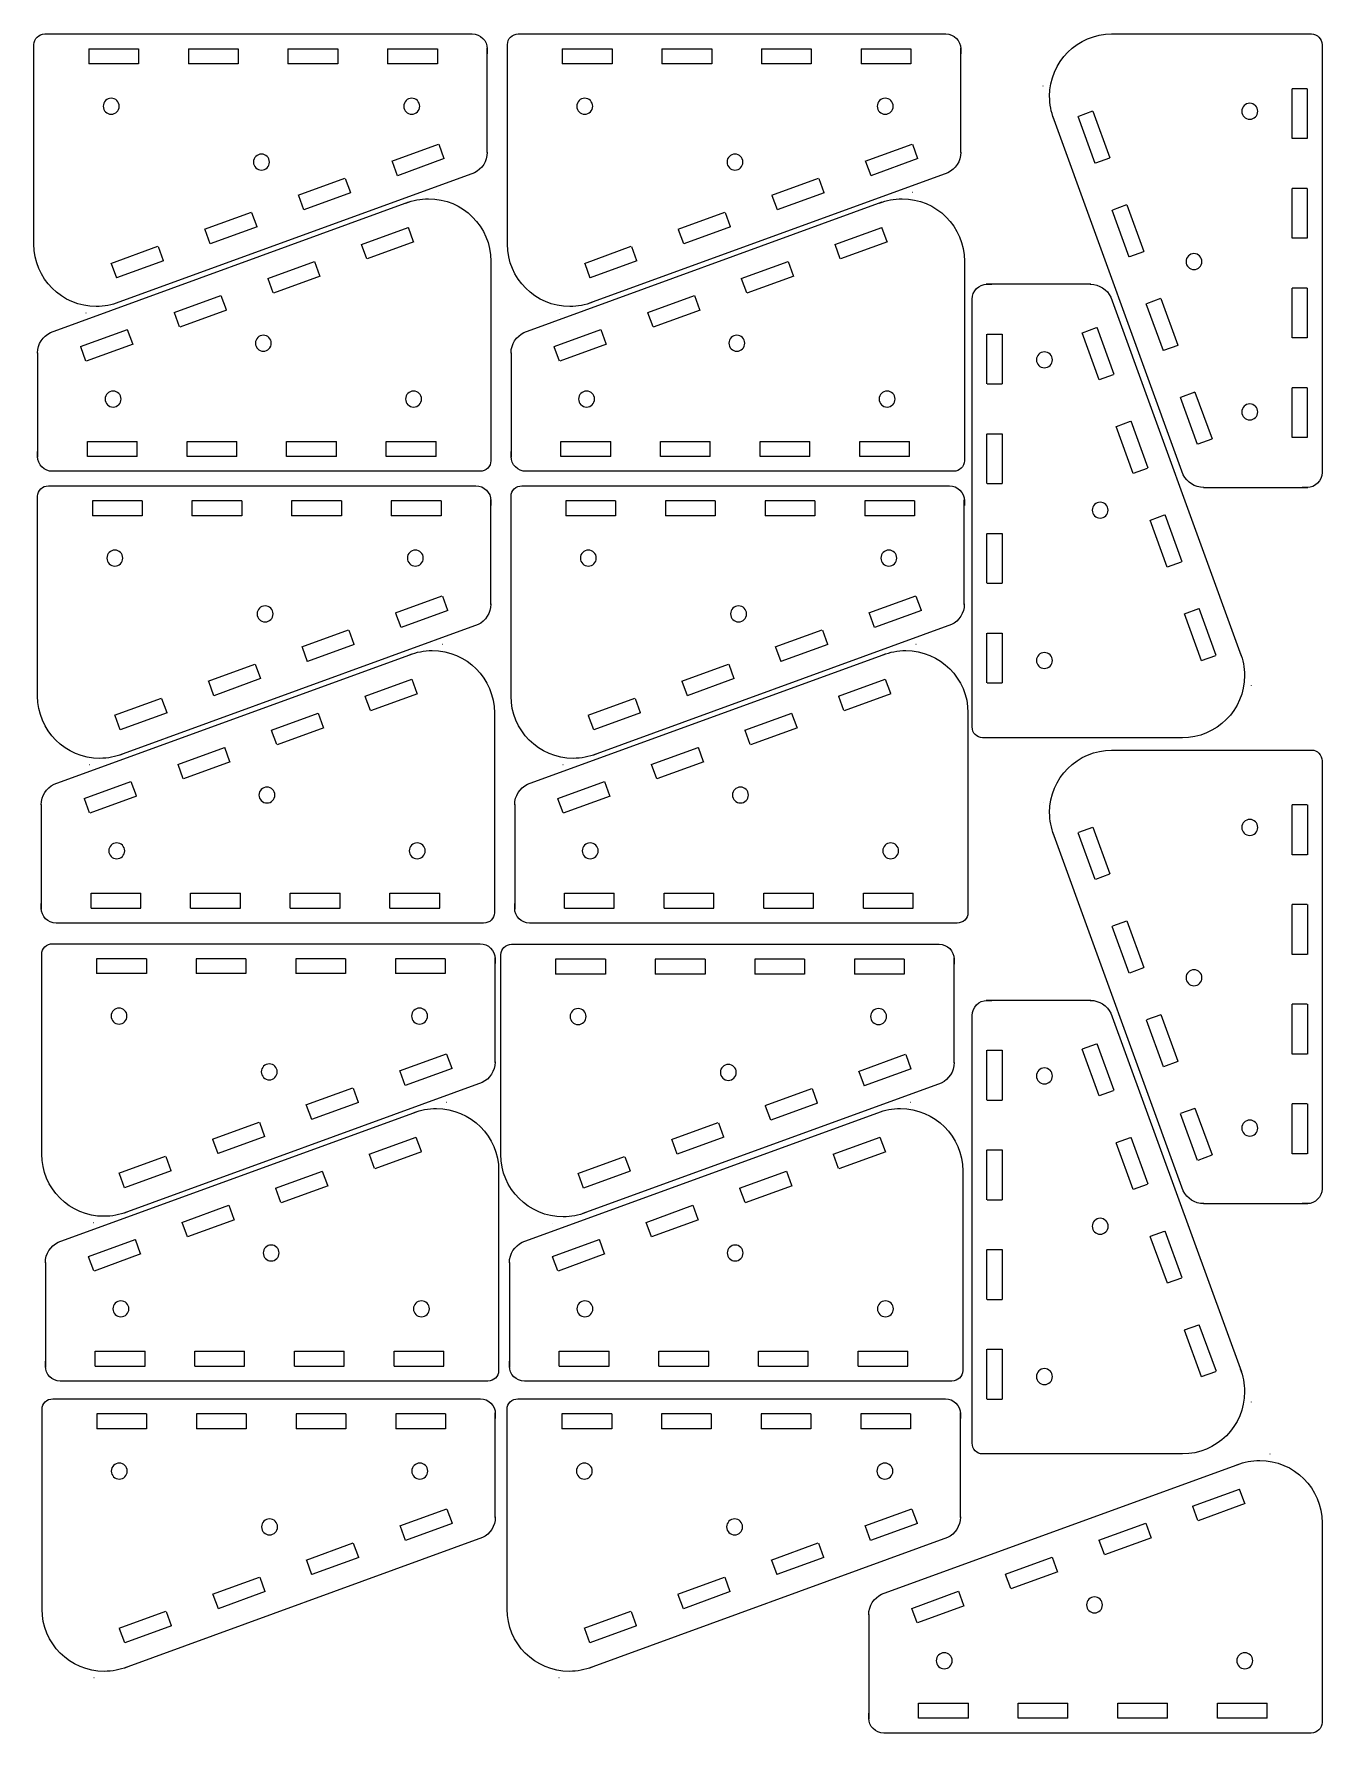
# Model space of a CAD drawing. Header units: centimetres. Extents: x -12.8 to 13, y -16.7 to 17.4.
import ezdxf

# ---------------------------------------------------------------- set-up
doc = ezdxf.new("R2010")
doc.units = ezdxf.units.CM
doc.header["$MEASUREMENT"] = 0
doc.layers.add('Layer 1', color=7, linetype='Continuous')

msp = doc.modelspace()

# ---------------------------------------------------------------- linework, layer by layer
at = {"layer": 'Layer 1', "color": 250, "lineweight": 20}
for points, knots in [([(-12.81467, 13.14751), (-12.81467, 13.14751), (-12.81467, 17.16175), (-12.81467, 17.16175), (-12.81467, 17.16175), (-12.81467, 17.27724), (-12.7168, 17.37174), (-12.59718, 17.37174), (-12.59718, 17.37174), (-12.59718, 17.37174), (-4.14992, 17.37174), (-4.14992, 17.37174)], [0, 0, 0, 0, 0.25, 0.25, 0.25, 0.25, 0.5, 0.5, 0.5, 0.5, 1, 1, 1, 1]), ([(-4.14992, 17.37171), (-4.14992, 17.37171), (-4.01416, 17.37171), (-4.01416, 17.37171), (-4.01416, 17.37171), (-3.84916, 17.37171), (-3.71416, 17.23671), (-3.71416, 17.07171), (-3.71416, 17.07171), (-3.71416, 17.07171), (-3.71416, 16.97483), (-3.71416, 16.97483)], [0, 0, 0, 0, 0.25, 0.25, 0.25, 0.25, 0.5, 0.5, 0.5, 0.5, 1, 1, 1, 1]), ([(-3.30843, 13.14751), (-3.30843, 13.14751), (-3.30843, 17.16175), (-3.30843, 17.16175), (-3.30843, 17.16175), (-3.30843, 17.27724), (-3.21056, 17.37174), (-3.09094, 17.37174), (-3.09094, 17.37174), (-3.09094, 17.37174), (5.35632, 17.37174), (5.35632, 17.37174)], [0, 0, 0, 0, 0.25, 0.25, 0.25, 0.25, 0.5, 0.5, 0.5, 0.5, 1, 1, 1, 1]), ([(5.35632, 17.37171), (5.35632, 17.37171), (5.49208, 17.37171), (5.49208, 17.37171), (5.49208, 17.37171), (5.65708, 17.37171), (5.79208, 17.23671), (5.79208, 17.07171), (5.79208, 17.07171), (5.79208, 17.07171), (5.79208, 16.97483), (5.79208, 16.97483)], [0, 0, 0, 0, 0.25, 0.25, 0.25, 0.25, 0.5, 0.5, 0.5, 0.5, 1, 1, 1, 1]), ([(7.66219, 15.66479), (7.60659, 15.80633), (7.57603, 15.96046), (7.57603, 16.12174), (7.57603, 16.12174), (7.57603, 16.8121), (8.13568, 17.37174), (8.82603, 17.37174)], [0, 0, 0, 0, 0.33333333, 0.33333333, 0.33333333, 0.33333333, 1, 1, 1, 1]), ([(8.82103, 17.37174), (8.82103, 17.37174), (12.83527, 17.37174), (12.83527, 17.37174), (12.83527, 17.37174), (12.95076, 17.37174), (13.04526, 17.27387), (13.04526, 17.15425), (13.04526, 17.15425), (13.04526, 17.15425), (13.04526, 8.70699), (13.04526, 8.70699)], [0, 0, 0, 0, 0.25, 0.25, 0.25, 0.25, 0.5, 0.5, 0.5, 0.5, 1, 1, 1, 1]), ([(-11.26353, 15.76109), (-11.3519, 15.76109), (-11.42353, 15.83272), (-11.42353, 15.92109), (-11.42353, 15.92109), (-11.42353, 16.00946), (-11.3519, 16.08109), (-11.26353, 16.08109), (-11.26353, 16.08109), (-11.17516, 16.08109), (-11.10353, 16.00946), (-11.10353, 15.92109), (-11.10353, 15.92109), (-11.10353, 15.83272), (-11.17516, 15.76109), (-11.26353, 15.76109)], [0, 0, 0, 0, 0.2, 0.2, 0.2, 0.2, 0.4, 0.4, 0.4, 0.4, 0.6, 0.6, 0.6, 0.6, 1, 1, 1, 1]), ([(-5.23045, 15.76109), (-5.31882, 15.76109), (-5.39045, 15.83272), (-5.39045, 15.92109), (-5.39045, 15.92109), (-5.39045, 16.00946), (-5.31882, 16.08109), (-5.23045, 16.08109), (-5.23045, 16.08109), (-5.14208, 16.08109), (-5.07045, 16.00946), (-5.07045, 15.92109), (-5.07045, 15.92109), (-5.07045, 15.83272), (-5.14208, 15.76109), (-5.23045, 15.76109)], [0, 0, 0, 0, 0.2, 0.2, 0.2, 0.2, 0.4, 0.4, 0.4, 0.4, 0.6, 0.6, 0.6, 0.6, 1, 1, 1, 1]), ([(-1.75729, 15.76109), (-1.84566, 15.76109), (-1.91729, 15.83272), (-1.91729, 15.92109), (-1.91729, 15.92109), (-1.91729, 16.00946), (-1.84566, 16.08109), (-1.75729, 16.08109), (-1.75729, 16.08109), (-1.66892, 16.08109), (-1.59729, 16.00946), (-1.59729, 15.92109), (-1.59729, 15.92109), (-1.59729, 15.83272), (-1.66892, 15.76109), (-1.75729, 15.76109)], [0, 0, 0, 0, 0.2, 0.2, 0.2, 0.2, 0.4, 0.4, 0.4, 0.4, 0.6, 0.6, 0.6, 0.6, 1, 1, 1, 1]), ([(4.27579, 15.76109), (4.18742, 15.76109), (4.11579, 15.83272), (4.11579, 15.92109), (4.11579, 15.92109), (4.11579, 16.00946), (4.18742, 16.08109), (4.27579, 16.08109), (4.27579, 16.08109), (4.36416, 16.08109), (4.43579, 16.00946), (4.43579, 15.92109), (4.43579, 15.92109), (4.43579, 15.83272), (4.36416, 15.76109), (4.27579, 15.76109)], [0, 0, 0, 0, 0.2, 0.2, 0.2, 0.2, 0.4, 0.4, 0.4, 0.4, 0.6, 0.6, 0.6, 0.6, 1, 1, 1, 1]), ([(11.43461, 15.8206), (11.43461, 15.90897), (11.50624, 15.9806), (11.59461, 15.9806), (11.59461, 15.9806), (11.68298, 15.9806), (11.75461, 15.90897), (11.75461, 15.8206), (11.75461, 15.8206), (11.75461, 15.73223), (11.68298, 15.6606), (11.59461, 15.6606), (11.59461, 15.6606), (11.50624, 15.6606), (11.43461, 15.73223), (11.43461, 15.8206)], [0, 0, 0, 0, 0.2, 0.2, 0.2, 0.2, 0.4, 0.4, 0.4, 0.4, 0.6, 0.6, 0.6, 0.6, 1, 1, 1, 1]), ([(-8.24699, 14.64109), (-8.33536, 14.64109), (-8.40699, 14.71272), (-8.40699, 14.80109), (-8.40699, 14.80109), (-8.40699, 14.88946), (-8.33536, 14.96109), (-8.24699, 14.96109), (-8.24699, 14.96109), (-8.15862, 14.96109), (-8.08699, 14.88946), (-8.08699, 14.80109), (-8.08699, 14.80109), (-8.08699, 14.71272), (-8.15862, 14.64109), (-8.24699, 14.64109)], [0, 0, 0, 0, 0.2, 0.2, 0.2, 0.2, 0.4, 0.4, 0.4, 0.4, 0.6, 0.6, 0.6, 0.6, 1, 1, 1, 1]), ([(-3.71465, 15.00056), (-3.71464, 14.99914), (-3.71463, 14.9977), (-3.71463, 14.99627), (-3.71463, 14.99627), (-3.71463, 14.81722), (-3.8192, 14.66203), (-3.97189, 14.58591)], [0, 0, 0, 0, 0.33333333, 0.33333333, 0.33333333, 0.33333333, 1, 1, 1, 1]), ([(1.25925, 14.64109), (1.17088, 14.64109), (1.09925, 14.71272), (1.09925, 14.80109), (1.09925, 14.80109), (1.09925, 14.88946), (1.17088, 14.96109), (1.25925, 14.96109), (1.25925, 14.96109), (1.34762, 14.96109), (1.41925, 14.88946), (1.41925, 14.80109), (1.41925, 14.80109), (1.41925, 14.71272), (1.34762, 14.64109), (1.25925, 14.64109)], [0, 0, 0, 0, 0.2, 0.2, 0.2, 0.2, 0.4, 0.4, 0.4, 0.4, 0.6, 0.6, 0.6, 0.6, 1, 1, 1, 1]), ([(5.79159, 15.00056), (5.7916, 14.99914), (5.79161, 14.9977), (5.79161, 14.99627), (5.79161, 14.99627), (5.79161, 14.81722), (5.68704, 14.66203), (5.53435, 14.58591)], [0, 0, 0, 0, 0.33333333, 0.33333333, 0.33333333, 0.33333333, 1, 1, 1, 1]), ([(-5.34872, 13.97918), (-5.20718, 14.03478), (-5.05305, 14.06534), (-4.89177, 14.06534), (-4.89177, 14.06534), (-4.20141, 14.06534), (-3.64177, 13.50569), (-3.64177, 12.81534)], [0, 0, 0, 0, 0.33333333, 0.33333333, 0.33333333, 0.33333333, 1, 1, 1, 1]), ([(4.15752, 13.97918), (4.29906, 14.03478), (4.45319, 14.06534), (4.61447, 14.06534), (4.61447, 14.06534), (5.30483, 14.06534), (5.86447, 13.50569), (5.86447, 12.81534)], [0, 0, 0, 0, 0.33333333, 0.33333333, 0.33333333, 0.33333333, 1, 1, 1, 1]), ([(-11.10772, 11.98867), (-11.24926, 11.93307), (-11.40339, 11.90251), (-11.56467, 11.90251), (-11.56467, 11.90251), (-12.25503, 11.90251), (-12.81467, 12.46216), (-12.81467, 13.15251)], [0, 0, 0, 0, 0.33333333, 0.33333333, 0.33333333, 0.33333333, 1, 1, 1, 1]), ([(-1.60148, 11.98867), (-1.74302, 11.93307), (-1.89715, 11.90251), (-2.05843, 11.90251), (-2.05843, 11.90251), (-2.74879, 11.90251), (-3.30843, 12.46216), (-3.30843, 13.15251)], [0, 0, 0, 0, 0.33333333, 0.33333333, 0.33333333, 0.33333333, 1, 1, 1, 1]), ([(10.31461, 12.80406), (10.31461, 12.89243), (10.38624, 12.96406), (10.47461, 12.96406), (10.47461, 12.96406), (10.56298, 12.96406), (10.63461, 12.89243), (10.63461, 12.80406), (10.63461, 12.80406), (10.63461, 12.71569), (10.56298, 12.64406), (10.47461, 12.64406), (10.47461, 12.64406), (10.38624, 12.64406), (10.31461, 12.71569), (10.31461, 12.80406)], [0, 0, 0, 0, 0.2, 0.2, 0.2, 0.2, 0.4, 0.4, 0.4, 0.4, 0.6, 0.6, 0.6, 0.6, 1, 1, 1, 1]), ([(-3.64177, 12.82034), (-3.64177, 12.82034), (-3.64177, 8.8061), (-3.64177, 8.8061), (-3.64177, 8.8061), (-3.64177, 8.69061), (-3.73964, 8.59611), (-3.85926, 8.59611), (-3.85926, 8.59611), (-3.85926, 8.59611), (-12.30652, 8.59611), (-12.30652, 8.59611)], [0, 0, 0, 0, 0.25, 0.25, 0.25, 0.25, 0.5, 0.5, 0.5, 0.5, 1, 1, 1, 1]), ([(5.86447, 12.82034), (5.86447, 12.82034), (5.86447, 8.8061), (5.86447, 8.8061), (5.86447, 8.8061), (5.86447, 8.69061), (5.7666, 8.59611), (5.64698, 8.59611), (5.64698, 8.59611), (5.64698, 8.59611), (-2.80028, 8.59611), (-2.80028, 8.59611)], [0, 0, 0, 0, 0.25, 0.25, 0.25, 0.25, 0.5, 0.5, 0.5, 0.5, 1, 1, 1, 1]), ([(6.02082, 11.91379), (6.02082, 11.91379), (6.02082, 12.04955), (6.02082, 12.04955), (6.02082, 12.04955), (6.02082, 12.21455), (6.15582, 12.34955), (6.32082, 12.34955), (6.32082, 12.34955), (6.32082, 12.34955), (6.4177, 12.34955), (6.4177, 12.34955)], [0, 0, 0, 0, 0.25, 0.25, 0.25, 0.25, 0.5, 0.5, 0.5, 0.5, 1, 1, 1, 1]), ([(8.39197, 12.34906), (8.39339, 12.34907), (8.39483, 12.34908), (8.39626, 12.34908), (8.39626, 12.34908), (8.57531, 12.34908), (8.7305, 12.24451), (8.80662, 12.09182)], [0, 0, 0, 0, 0.33333333, 0.33333333, 0.33333333, 0.33333333, 1, 1, 1, 1]), ([(10.24502, 3.24904), (10.24502, 3.24904), (6.23078, 3.24904), (6.23078, 3.24904), (6.23078, 3.24904), (6.11529, 3.24904), (6.02079, 3.34691), (6.02079, 3.46653), (6.02079, 3.46653), (6.02079, 3.46653), (6.02079, 11.91379), (6.02079, 11.91379)], [0, 0, 0, 0, 0.25, 0.25, 0.25, 0.25, 0.5, 0.5, 0.5, 0.5, 1, 1, 1, 1]), ([(-12.74179, 10.96729), (-12.7418, 10.96871), (-12.74181, 10.97015), (-12.74181, 10.97158), (-12.74181, 10.97158), (-12.74181, 11.15063), (-12.63724, 11.30582), (-12.48455, 11.38194)], [0, 0, 0, 0, 0.33333333, 0.33333333, 0.33333333, 0.33333333, 1, 1, 1, 1]), ([(-8.20945, 11.32676), (-8.12108, 11.32676), (-8.04945, 11.25513), (-8.04945, 11.16676), (-8.04945, 11.16676), (-8.04945, 11.07839), (-8.12108, 11.00676), (-8.20945, 11.00676), (-8.20945, 11.00676), (-8.29782, 11.00676), (-8.36945, 11.07839), (-8.36945, 11.16676), (-8.36945, 11.16676), (-8.36945, 11.25513), (-8.29782, 11.32676), (-8.20945, 11.32676)], [0, 0, 0, 0, 0.2, 0.2, 0.2, 0.2, 0.4, 0.4, 0.4, 0.4, 0.6, 0.6, 0.6, 0.6, 1, 1, 1, 1]), ([(-3.23555, 10.96729), (-3.23556, 10.96871), (-3.23557, 10.97015), (-3.23557, 10.97158), (-3.23557, 10.97158), (-3.23557, 11.15063), (-3.131, 11.30582), (-2.97831, 11.38194)], [0, 0, 0, 0, 0.33333333, 0.33333333, 0.33333333, 0.33333333, 1, 1, 1, 1]), ([(1.29679, 11.32676), (1.38516, 11.32676), (1.45679, 11.25513), (1.45679, 11.16676), (1.45679, 11.16676), (1.45679, 11.07839), (1.38516, 11.00676), (1.29679, 11.00676), (1.29679, 11.00676), (1.20842, 11.00676), (1.13679, 11.07839), (1.13679, 11.16676), (1.13679, 11.16676), (1.13679, 11.25513), (1.20842, 11.32676), (1.29679, 11.32676)], [0, 0, 0, 0, 0.2, 0.2, 0.2, 0.2, 0.4, 0.4, 0.4, 0.4, 0.6, 0.6, 0.6, 0.6, 1, 1, 1, 1]), ([(7.63144, 10.83326), (7.63144, 10.74489), (7.55981, 10.67326), (7.47144, 10.67326), (7.47144, 10.67326), (7.38307, 10.67326), (7.31144, 10.74489), (7.31144, 10.83326), (7.31144, 10.83326), (7.31144, 10.92163), (7.38307, 10.99326), (7.47144, 10.99326), (7.47144, 10.99326), (7.55981, 10.99326), (7.63144, 10.92163), (7.63144, 10.83326)], [0, 0, 0, 0, 0.2, 0.2, 0.2, 0.2, 0.4, 0.4, 0.4, 0.4, 0.6, 0.6, 0.6, 0.6, 1, 1, 1, 1]), ([(-11.22599, 10.20676), (-11.13762, 10.20676), (-11.06599, 10.13513), (-11.06599, 10.04676), (-11.06599, 10.04676), (-11.06599, 9.95839), (-11.13762, 9.88676), (-11.22599, 9.88676), (-11.22599, 9.88676), (-11.31436, 9.88676), (-11.38599, 9.95839), (-11.38599, 10.04676), (-11.38599, 10.04676), (-11.38599, 10.13513), (-11.31436, 10.20676), (-11.22599, 10.20676)], [0, 0, 0, 0, 0.2, 0.2, 0.2, 0.2, 0.4, 0.4, 0.4, 0.4, 0.6, 0.6, 0.6, 0.6, 1, 1, 1, 1]), ([(-5.19291, 10.20676), (-5.10454, 10.20676), (-5.03291, 10.13513), (-5.03291, 10.04676), (-5.03291, 10.04676), (-5.03291, 9.95839), (-5.10454, 9.88676), (-5.19291, 9.88676), (-5.19291, 9.88676), (-5.28128, 9.88676), (-5.35291, 9.95839), (-5.35291, 10.04676), (-5.35291, 10.04676), (-5.35291, 10.13513), (-5.28128, 10.20676), (-5.19291, 10.20676)], [0, 0, 0, 0, 0.2, 0.2, 0.2, 0.2, 0.4, 0.4, 0.4, 0.4, 0.6, 0.6, 0.6, 0.6, 1, 1, 1, 1]), ([(-1.71975, 10.20676), (-1.63138, 10.20676), (-1.55975, 10.13513), (-1.55975, 10.04676), (-1.55975, 10.04676), (-1.55975, 9.95839), (-1.63138, 9.88676), (-1.71975, 9.88676), (-1.71975, 9.88676), (-1.80812, 9.88676), (-1.87975, 9.95839), (-1.87975, 10.04676), (-1.87975, 10.04676), (-1.87975, 10.13513), (-1.80812, 10.20676), (-1.71975, 10.20676)], [0, 0, 0, 0, 0.2, 0.2, 0.2, 0.2, 0.4, 0.4, 0.4, 0.4, 0.6, 0.6, 0.6, 0.6, 1, 1, 1, 1]), ([(4.31333, 10.20676), (4.4017, 10.20676), (4.47333, 10.13513), (4.47333, 10.04676), (4.47333, 10.04676), (4.47333, 9.95839), (4.4017, 9.88676), (4.31333, 9.88676), (4.31333, 9.88676), (4.22496, 9.88676), (4.15333, 9.95839), (4.15333, 10.04676), (4.15333, 10.04676), (4.15333, 10.13513), (4.22496, 10.20676), (4.31333, 10.20676)], [0, 0, 0, 0, 0.2, 0.2, 0.2, 0.2, 0.4, 0.4, 0.4, 0.4, 0.6, 0.6, 0.6, 0.6, 1, 1, 1, 1]), ([(11.43461, 9.78752), (11.43461, 9.87589), (11.50624, 9.94752), (11.59461, 9.94752), (11.59461, 9.94752), (11.68298, 9.94752), (11.75461, 9.87589), (11.75461, 9.78752), (11.75461, 9.78752), (11.75461, 9.69915), (11.68298, 9.62752), (11.59461, 9.62752), (11.59461, 9.62752), (11.50624, 9.62752), (11.43461, 9.69915), (11.43461, 9.78752)], [0, 0, 0, 0, 0.2, 0.2, 0.2, 0.2, 0.4, 0.4, 0.4, 0.4, 0.6, 0.6, 0.6, 0.6, 1, 1, 1, 1]), ([(-12.30652, 8.59614), (-12.30652, 8.59614), (-12.44228, 8.59614), (-12.44228, 8.59614), (-12.44228, 8.59614), (-12.60728, 8.59614), (-12.74228, 8.73114), (-12.74228, 8.89614), (-12.74228, 8.89614), (-12.74228, 8.89614), (-12.74228, 8.99302), (-12.74228, 8.99302)], [0, 0, 0, 0, 0.25, 0.25, 0.25, 0.25, 0.5, 0.5, 0.5, 0.5, 1, 1, 1, 1]), ([(-2.80028, 8.59614), (-2.80028, 8.59614), (-2.93604, 8.59614), (-2.93604, 8.59614), (-2.93604, 8.59614), (-3.10104, 8.59614), (-3.23604, 8.73114), (-3.23604, 8.89614), (-3.23604, 8.89614), (-3.23604, 8.89614), (-3.23604, 8.99302), (-3.23604, 8.99302)], [0, 0, 0, 0, 0.25, 0.25, 0.25, 0.25, 0.5, 0.5, 0.5, 0.5, 1, 1, 1, 1]), ([(10.67408, 8.27172), (10.67266, 8.27171), (10.67122, 8.2717), (10.66979, 8.2717), (10.66979, 8.2717), (10.49074, 8.2717), (10.33555, 8.37627), (10.25943, 8.52896)], [0, 0, 0, 0, 0.33333333, 0.33333333, 0.33333333, 0.33333333, 1, 1, 1, 1]), ([(13.04523, 8.70699), (13.04523, 8.70699), (13.04523, 8.57123), (13.04523, 8.57123), (13.04523, 8.57123), (13.04523, 8.40623), (12.91023, 8.27123), (12.74523, 8.27123), (12.74523, 8.27123), (12.74523, 8.27123), (12.64835, 8.27123), (12.64835, 8.27123)], [0, 0, 0, 0, 0.25, 0.25, 0.25, 0.25, 0.5, 0.5, 0.5, 0.5, 1, 1, 1, 1]), ([(-12.74228, 4.08165), (-12.74228, 4.08165), (-12.74228, 8.09589), (-12.74228, 8.09589), (-12.74228, 8.09589), (-12.74228, 8.21138), (-12.64441, 8.30588), (-12.52479, 8.30588), (-12.52479, 8.30588), (-12.52479, 8.30588), (-4.07753, 8.30588), (-4.07753, 8.30588)], [0, 0, 0, 0, 0.25, 0.25, 0.25, 0.25, 0.5, 0.5, 0.5, 0.5, 1, 1, 1, 1]), ([(-4.07753, 8.30585), (-4.07753, 8.30585), (-3.94177, 8.30585), (-3.94177, 8.30585), (-3.94177, 8.30585), (-3.77677, 8.30585), (-3.64177, 8.17085), (-3.64177, 8.00585), (-3.64177, 8.00585), (-3.64177, 8.00585), (-3.64177, 7.90897), (-3.64177, 7.90897)], [0, 0, 0, 0, 0.25, 0.25, 0.25, 0.25, 0.5, 0.5, 0.5, 0.5, 1, 1, 1, 1]), ([(-3.23604, 4.08165), (-3.23604, 4.08165), (-3.23604, 8.09589), (-3.23604, 8.09589), (-3.23604, 8.09589), (-3.23604, 8.21138), (-3.13817, 8.30588), (-3.01855, 8.30588), (-3.01855, 8.30588), (-3.01855, 8.30588), (5.42871, 8.30588), (5.42871, 8.30588)], [0, 0, 0, 0, 0.25, 0.25, 0.25, 0.25, 0.5, 0.5, 0.5, 0.5, 1, 1, 1, 1]), ([(5.42871, 8.30585), (5.42871, 8.30585), (5.56447, 8.30585), (5.56447, 8.30585), (5.56447, 8.30585), (5.72947, 8.30585), (5.86447, 8.17085), (5.86447, 8.00585), (5.86447, 8.00585), (5.86447, 8.00585), (5.86447, 7.90897), (5.86447, 7.90897)], [0, 0, 0, 0, 0.25, 0.25, 0.25, 0.25, 0.5, 0.5, 0.5, 0.5, 1, 1, 1, 1]), ([(8.75144, 7.81672), (8.75144, 7.72835), (8.67981, 7.65672), (8.59144, 7.65672), (8.59144, 7.65672), (8.50307, 7.65672), (8.43144, 7.72835), (8.43144, 7.81672), (8.43144, 7.81672), (8.43144, 7.90509), (8.50307, 7.97672), (8.59144, 7.97672), (8.59144, 7.97672), (8.67981, 7.97672), (8.75144, 7.90509), (8.75144, 7.81672)], [0, 0, 0, 0, 0.2, 0.2, 0.2, 0.2, 0.4, 0.4, 0.4, 0.4, 0.6, 0.6, 0.6, 0.6, 1, 1, 1, 1]), ([(-11.19114, 6.69523), (-11.27951, 6.69523), (-11.35114, 6.76686), (-11.35114, 6.85523), (-11.35114, 6.85523), (-11.35114, 6.9436), (-11.27951, 7.01523), (-11.19114, 7.01523), (-11.19114, 7.01523), (-11.10277, 7.01523), (-11.03114, 6.9436), (-11.03114, 6.85523), (-11.03114, 6.85523), (-11.03114, 6.76686), (-11.10277, 6.69523), (-11.19114, 6.69523)], [0, 0, 0, 0, 0.2, 0.2, 0.2, 0.2, 0.4, 0.4, 0.4, 0.4, 0.6, 0.6, 0.6, 0.6, 1, 1, 1, 1]), ([(-5.15806, 6.69523), (-5.24643, 6.69523), (-5.31806, 6.76686), (-5.31806, 6.85523), (-5.31806, 6.85523), (-5.31806, 6.9436), (-5.24643, 7.01523), (-5.15806, 7.01523), (-5.15806, 7.01523), (-5.06969, 7.01523), (-4.99806, 6.9436), (-4.99806, 6.85523), (-4.99806, 6.85523), (-4.99806, 6.76686), (-5.06969, 6.69523), (-5.15806, 6.69523)], [0, 0, 0, 0, 0.2, 0.2, 0.2, 0.2, 0.4, 0.4, 0.4, 0.4, 0.6, 0.6, 0.6, 0.6, 1, 1, 1, 1]), ([(-1.6849, 6.69523), (-1.77327, 6.69523), (-1.8449, 6.76686), (-1.8449, 6.85523), (-1.8449, 6.85523), (-1.8449, 6.9436), (-1.77327, 7.01523), (-1.6849, 7.01523), (-1.6849, 7.01523), (-1.59653, 7.01523), (-1.5249, 6.9436), (-1.5249, 6.85523), (-1.5249, 6.85523), (-1.5249, 6.76686), (-1.59653, 6.69523), (-1.6849, 6.69523)], [0, 0, 0, 0, 0.2, 0.2, 0.2, 0.2, 0.4, 0.4, 0.4, 0.4, 0.6, 0.6, 0.6, 0.6, 1, 1, 1, 1]), ([(4.34818, 6.69523), (4.25981, 6.69523), (4.18818, 6.76686), (4.18818, 6.85523), (4.18818, 6.85523), (4.18818, 6.9436), (4.25981, 7.01523), (4.34818, 7.01523), (4.34818, 7.01523), (4.43655, 7.01523), (4.50818, 6.9436), (4.50818, 6.85523), (4.50818, 6.85523), (4.50818, 6.76686), (4.43655, 6.69523), (4.34818, 6.69523)], [0, 0, 0, 0, 0.2, 0.2, 0.2, 0.2, 0.4, 0.4, 0.4, 0.4, 0.6, 0.6, 0.6, 0.6, 1, 1, 1, 1]), ([(-8.1746, 5.57523), (-8.26297, 5.57523), (-8.3346, 5.64686), (-8.3346, 5.73523), (-8.3346, 5.73523), (-8.3346, 5.8236), (-8.26297, 5.89523), (-8.1746, 5.89523), (-8.1746, 5.89523), (-8.08623, 5.89523), (-8.0146, 5.8236), (-8.0146, 5.73523), (-8.0146, 5.73523), (-8.0146, 5.64686), (-8.08623, 5.57523), (-8.1746, 5.57523)], [0, 0, 0, 0, 0.2, 0.2, 0.2, 0.2, 0.4, 0.4, 0.4, 0.4, 0.6, 0.6, 0.6, 0.6, 1, 1, 1, 1]), ([(-3.64226, 5.9347), (-3.64225, 5.93328), (-3.64224, 5.93184), (-3.64224, 5.93041), (-3.64224, 5.93041), (-3.64224, 5.75136), (-3.74681, 5.59617), (-3.8995, 5.52005)], [0, 0, 0, 0, 0.33333333, 0.33333333, 0.33333333, 0.33333333, 1, 1, 1, 1]), ([(1.33164, 5.57523), (1.24327, 5.57523), (1.17164, 5.64686), (1.17164, 5.73523), (1.17164, 5.73523), (1.17164, 5.8236), (1.24327, 5.89523), (1.33164, 5.89523), (1.33164, 5.89523), (1.42001, 5.89523), (1.49164, 5.8236), (1.49164, 5.73523), (1.49164, 5.73523), (1.49164, 5.64686), (1.42001, 5.57523), (1.33164, 5.57523)], [0, 0, 0, 0, 0.2, 0.2, 0.2, 0.2, 0.4, 0.4, 0.4, 0.4, 0.6, 0.6, 0.6, 0.6, 1, 1, 1, 1]), ([(5.86398, 5.9347), (5.86399, 5.93328), (5.864, 5.93184), (5.864, 5.93041), (5.864, 5.93041), (5.864, 5.75136), (5.75943, 5.59617), (5.60674, 5.52005)], [0, 0, 0, 0, 0.33333333, 0.33333333, 0.33333333, 0.33333333, 1, 1, 1, 1]), ([(-5.27633, 4.91332), (-5.13479, 4.96892), (-4.98066, 4.99948), (-4.81938, 4.99948), (-4.81938, 4.99948), (-4.12902, 4.99948), (-3.56938, 4.43983), (-3.56938, 3.74948)], [0, 0, 0, 0, 0.33333333, 0.33333333, 0.33333333, 0.33333333, 1, 1, 1, 1]), ([(4.22991, 4.91332), (4.37145, 4.96892), (4.52558, 4.99948), (4.68686, 4.99948), (4.68686, 4.99948), (5.37722, 4.99948), (5.93686, 4.43983), (5.93686, 3.74948)], [0, 0, 0, 0, 0.33333333, 0.33333333, 0.33333333, 0.33333333, 1, 1, 1, 1]), ([(7.63144, 4.80018), (7.63144, 4.71181), (7.55981, 4.64018), (7.47144, 4.64018), (7.47144, 4.64018), (7.38307, 4.64018), (7.31144, 4.71181), (7.31144, 4.80018), (7.31144, 4.80018), (7.31144, 4.88855), (7.38307, 4.96018), (7.47144, 4.96018), (7.47144, 4.96018), (7.55981, 4.96018), (7.63144, 4.88855), (7.63144, 4.80018)], [0, 0, 0, 0, 0.2, 0.2, 0.2, 0.2, 0.4, 0.4, 0.4, 0.4, 0.6, 0.6, 0.6, 0.6, 1, 1, 1, 1]), ([(11.40386, 4.95599), (11.45946, 4.81445), (11.49002, 4.66032), (11.49002, 4.49904), (11.49002, 4.49904), (11.49002, 3.80868), (10.93037, 3.24904), (10.24002, 3.24904)], [0, 0, 0, 0, 0.33333333, 0.33333333, 0.33333333, 0.33333333, 1, 1, 1, 1]), ([(-11.03533, 2.92281), (-11.17687, 2.86721), (-11.331, 2.83665), (-11.49228, 2.83665), (-11.49228, 2.83665), (-12.18264, 2.83665), (-12.74228, 3.3963), (-12.74228, 4.08665)], [0, 0, 0, 0, 0.33333333, 0.33333333, 0.33333333, 0.33333333, 1, 1, 1, 1]), ([(-3.56938, 3.75448), (-3.56938, 3.75448), (-3.56938, -0.25976), (-3.56938, -0.25976), (-3.56938, -0.25976), (-3.56938, -0.37525), (-3.66725, -0.46975), (-3.78687, -0.46975), (-3.78687, -0.46975), (-3.78687, -0.46975), (-12.23413, -0.46975), (-12.23413, -0.46975)], [0, 0, 0, 0, 0.25, 0.25, 0.25, 0.25, 0.5, 0.5, 0.5, 0.5, 1, 1, 1, 1]), ([(-1.52909, 2.92281), (-1.67063, 2.86721), (-1.82476, 2.83665), (-1.98604, 2.83665), (-1.98604, 2.83665), (-2.6764, 2.83665), (-3.23604, 3.3963), (-3.23604, 4.08665)], [0, 0, 0, 0, 0.33333333, 0.33333333, 0.33333333, 0.33333333, 1, 1, 1, 1]), ([(5.93686, 3.75448), (5.93686, 3.75448), (5.93686, -0.25976), (5.93686, -0.25976), (5.93686, -0.25976), (5.93686, -0.37525), (5.83899, -0.46975), (5.71937, -0.46975), (5.71937, -0.46975), (5.71937, -0.46975), (-2.72789, -0.46975), (-2.72789, -0.46975)], [0, 0, 0, 0, 0.25, 0.25, 0.25, 0.25, 0.5, 0.5, 0.5, 0.5, 1, 1, 1, 1]), ([(7.66254, 1.29514), (7.60694, 1.43668), (7.57638, 1.59081), (7.57638, 1.75209), (7.57638, 1.75209), (7.57638, 2.44245), (8.13603, 3.00209), (8.82638, 3.00209)], [0, 0, 0, 0, 0.33333333, 0.33333333, 0.33333333, 0.33333333, 1, 1, 1, 1]), ([(8.82138, 3.00209), (8.82138, 3.00209), (12.83562, 3.00209), (12.83562, 3.00209), (12.83562, 3.00209), (12.95111, 3.00209), (13.04561, 2.90422), (13.04561, 2.7846), (13.04561, 2.7846), (13.04561, 2.7846), (13.04561, -5.66266), (13.04561, -5.66266)], [0, 0, 0, 0, 0.25, 0.25, 0.25, 0.25, 0.5, 0.5, 0.5, 0.5, 1, 1, 1, 1]), ([(-12.6694, 1.90143), (-12.66941, 1.90285), (-12.66942, 1.90429), (-12.66942, 1.90572), (-12.66942, 1.90572), (-12.66942, 2.08477), (-12.56485, 2.23996), (-12.41216, 2.31608)], [0, 0, 0, 0, 0.33333333, 0.33333333, 0.33333333, 0.33333333, 1, 1, 1, 1]), ([(-8.13706, 2.2609), (-8.04869, 2.2609), (-7.97706, 2.18927), (-7.97706, 2.1009), (-7.97706, 2.1009), (-7.97706, 2.01253), (-8.04869, 1.9409), (-8.13706, 1.9409), (-8.13706, 1.9409), (-8.22543, 1.9409), (-8.29706, 2.01253), (-8.29706, 2.1009), (-8.29706, 2.1009), (-8.29706, 2.18927), (-8.22543, 2.2609), (-8.13706, 2.2609)], [0, 0, 0, 0, 0.2, 0.2, 0.2, 0.2, 0.4, 0.4, 0.4, 0.4, 0.6, 0.6, 0.6, 0.6, 1, 1, 1, 1]), ([(-3.16316, 1.90143), (-3.16317, 1.90285), (-3.16318, 1.90429), (-3.16318, 1.90572), (-3.16318, 1.90572), (-3.16318, 2.08477), (-3.05861, 2.23996), (-2.90592, 2.31608)], [0, 0, 0, 0, 0.33333333, 0.33333333, 0.33333333, 0.33333333, 1, 1, 1, 1]), ([(1.36918, 2.2609), (1.45755, 2.2609), (1.52918, 2.18927), (1.52918, 2.1009), (1.52918, 2.1009), (1.52918, 2.01253), (1.45755, 1.9409), (1.36918, 1.9409), (1.36918, 1.9409), (1.28081, 1.9409), (1.20918, 2.01253), (1.20918, 2.1009), (1.20918, 2.1009), (1.20918, 2.18927), (1.28081, 2.2609), (1.36918, 2.2609)], [0, 0, 0, 0, 0.2, 0.2, 0.2, 0.2, 0.4, 0.4, 0.4, 0.4, 0.6, 0.6, 0.6, 0.6, 1, 1, 1, 1]), ([(11.43496, 1.45095), (11.43496, 1.53932), (11.50659, 1.61095), (11.59496, 1.61095), (11.59496, 1.61095), (11.68333, 1.61095), (11.75496, 1.53932), (11.75496, 1.45095), (11.75496, 1.45095), (11.75496, 1.36258), (11.68333, 1.29095), (11.59496, 1.29095), (11.59496, 1.29095), (11.50659, 1.29095), (11.43496, 1.36258), (11.43496, 1.45095)], [0, 0, 0, 0, 0.2, 0.2, 0.2, 0.2, 0.4, 0.4, 0.4, 0.4, 0.6, 0.6, 0.6, 0.6, 1, 1, 1, 1]), ([(-11.1536, 1.1409), (-11.06523, 1.1409), (-10.9936, 1.06927), (-10.9936, 0.9809), (-10.9936, 0.9809), (-10.9936, 0.89253), (-11.06523, 0.8209), (-11.1536, 0.8209), (-11.1536, 0.8209), (-11.24197, 0.8209), (-11.3136, 0.89253), (-11.3136, 0.9809), (-11.3136, 0.9809), (-11.3136, 1.06927), (-11.24197, 1.1409), (-11.1536, 1.1409)], [0, 0, 0, 0, 0.2, 0.2, 0.2, 0.2, 0.4, 0.4, 0.4, 0.4, 0.6, 0.6, 0.6, 0.6, 1, 1, 1, 1]), ([(-5.12052, 1.1409), (-5.03215, 1.1409), (-4.96052, 1.06927), (-4.96052, 0.9809), (-4.96052, 0.9809), (-4.96052, 0.89253), (-5.03215, 0.8209), (-5.12052, 0.8209), (-5.12052, 0.8209), (-5.20889, 0.8209), (-5.28052, 0.89253), (-5.28052, 0.9809), (-5.28052, 0.9809), (-5.28052, 1.06927), (-5.20889, 1.1409), (-5.12052, 1.1409)], [0, 0, 0, 0, 0.2, 0.2, 0.2, 0.2, 0.4, 0.4, 0.4, 0.4, 0.6, 0.6, 0.6, 0.6, 1, 1, 1, 1]), ([(-1.64736, 1.1409), (-1.55899, 1.1409), (-1.48736, 1.06927), (-1.48736, 0.9809), (-1.48736, 0.9809), (-1.48736, 0.89253), (-1.55899, 0.8209), (-1.64736, 0.8209), (-1.64736, 0.8209), (-1.73573, 0.8209), (-1.80736, 0.89253), (-1.80736, 0.9809), (-1.80736, 0.9809), (-1.80736, 1.06927), (-1.73573, 1.1409), (-1.64736, 1.1409)], [0, 0, 0, 0, 0.2, 0.2, 0.2, 0.2, 0.4, 0.4, 0.4, 0.4, 0.6, 0.6, 0.6, 0.6, 1, 1, 1, 1]), ([(4.38572, 1.1409), (4.47409, 1.1409), (4.54572, 1.06927), (4.54572, 0.9809), (4.54572, 0.9809), (4.54572, 0.89253), (4.47409, 0.8209), (4.38572, 0.8209), (4.38572, 0.8209), (4.29735, 0.8209), (4.22572, 0.89253), (4.22572, 0.9809), (4.22572, 0.9809), (4.22572, 1.06927), (4.29735, 1.1409), (4.38572, 1.1409)], [0, 0, 0, 0, 0.2, 0.2, 0.2, 0.2, 0.4, 0.4, 0.4, 0.4, 0.6, 0.6, 0.6, 0.6, 1, 1, 1, 1]), ([(-12.23413, -0.46972), (-12.23413, -0.46972), (-12.36989, -0.46972), (-12.36989, -0.46972), (-12.36989, -0.46972), (-12.53489, -0.46972), (-12.66989, -0.33472), (-12.66989, -0.16972), (-12.66989, -0.16972), (-12.66989, -0.16972), (-12.66989, -0.07284), (-12.66989, -0.07284)], [0, 0, 0, 0, 0.25, 0.25, 0.25, 0.25, 0.5, 0.5, 0.5, 0.5, 1, 1, 1, 1]), ([(-2.72789, -0.46972), (-2.72789, -0.46972), (-2.86365, -0.46972), (-2.86365, -0.46972), (-2.86365, -0.46972), (-3.02865, -0.46972), (-3.16365, -0.33472), (-3.16365, -0.16972), (-3.16365, -0.16972), (-3.16365, -0.16972), (-3.16365, -0.07284), (-3.16365, -0.07284)], [0, 0, 0, 0, 0.25, 0.25, 0.25, 0.25, 0.5, 0.5, 0.5, 0.5, 1, 1, 1, 1]), ([(-12.658, -5.10786), (-12.658, -5.10786), (-12.658, -1.09362), (-12.658, -1.09362), (-12.658, -1.09362), (-12.658, -0.97813), (-12.56013, -0.88363), (-12.44051, -0.88363), (-12.44051, -0.88363), (-12.44051, -0.88363), (-3.99325, -0.88363), (-3.99325, -0.88363)], [0, 0, 0, 0, 0.25, 0.25, 0.25, 0.25, 0.5, 0.5, 0.5, 0.5, 1, 1, 1, 1]), ([(-3.99325, -0.88366), (-3.99325, -0.88366), (-3.85749, -0.88366), (-3.85749, -0.88366), (-3.85749, -0.88366), (-3.69249, -0.88366), (-3.55749, -1.01866), (-3.55749, -1.18366), (-3.55749, -1.18366), (-3.55749, -1.18366), (-3.55749, -1.28054), (-3.55749, -1.28054)], [0, 0, 0, 0, 0.25, 0.25, 0.25, 0.25, 0.5, 0.5, 0.5, 0.5, 1, 1, 1, 1]), ([(-3.44176, -5.11786), (-3.44176, -5.11786), (-3.44176, -1.10362), (-3.44176, -1.10362), (-3.44176, -1.10362), (-3.44176, -0.98813), (-3.34389, -0.89363), (-3.22427, -0.89363), (-3.22427, -0.89363), (-3.22427, -0.89363), (5.22299, -0.89363), (5.22299, -0.89363)], [0, 0, 0, 0, 0.25, 0.25, 0.25, 0.25, 0.5, 0.5, 0.5, 0.5, 1, 1, 1, 1]), ([(5.22299, -0.89366), (5.22299, -0.89366), (5.35875, -0.89366), (5.35875, -0.89366), (5.35875, -0.89366), (5.52375, -0.89366), (5.65875, -1.02866), (5.65875, -1.19366), (5.65875, -1.19366), (5.65875, -1.19366), (5.65875, -1.29054), (5.65875, -1.29054)], [0, 0, 0, 0, 0.25, 0.25, 0.25, 0.25, 0.5, 0.5, 0.5, 0.5, 1, 1, 1, 1]), ([(10.31496, -1.56559), (10.31496, -1.47722), (10.38659, -1.40559), (10.47496, -1.40559), (10.47496, -1.40559), (10.56333, -1.40559), (10.63496, -1.47722), (10.63496, -1.56559), (10.63496, -1.56559), (10.63496, -1.65396), (10.56333, -1.72559), (10.47496, -1.72559), (10.47496, -1.72559), (10.38659, -1.72559), (10.31496, -1.65396), (10.31496, -1.56559)], [0, 0, 0, 0, 0.2, 0.2, 0.2, 0.2, 0.4, 0.4, 0.4, 0.4, 0.6, 0.6, 0.6, 0.6, 1, 1, 1, 1]), ([(6.02117, -2.45586), (6.02117, -2.45586), (6.02117, -2.3201), (6.02117, -2.3201), (6.02117, -2.3201), (6.02117, -2.1551), (6.15617, -2.0201), (6.32117, -2.0201), (6.32117, -2.0201), (6.32117, -2.0201), (6.41805, -2.0201), (6.41805, -2.0201)], [0, 0, 0, 0, 0.25, 0.25, 0.25, 0.25, 0.5, 0.5, 0.5, 0.5, 1, 1, 1, 1]), ([(8.39232, -2.02059), (8.39374, -2.02058), (8.39518, -2.02057), (8.39661, -2.02057), (8.39661, -2.02057), (8.57566, -2.02057), (8.73085, -2.12514), (8.80697, -2.27783)], [0, 0, 0, 0, 0.33333333, 0.33333333, 0.33333333, 0.33333333, 1, 1, 1, 1]), ([(-11.10686, -2.49428), (-11.19523, -2.49428), (-11.26686, -2.42265), (-11.26686, -2.33428), (-11.26686, -2.33428), (-11.26686, -2.24591), (-11.19523, -2.17428), (-11.10686, -2.17428), (-11.10686, -2.17428), (-11.01849, -2.17428), (-10.94686, -2.24591), (-10.94686, -2.33428), (-10.94686, -2.33428), (-10.94686, -2.42265), (-11.01849, -2.49428), (-11.10686, -2.49428)], [0, 0, 0, 0, 0.2, 0.2, 0.2, 0.2, 0.4, 0.4, 0.4, 0.4, 0.6, 0.6, 0.6, 0.6, 1, 1, 1, 1]), ([(-5.07378, -2.49428), (-5.16215, -2.49428), (-5.23378, -2.42265), (-5.23378, -2.33428), (-5.23378, -2.33428), (-5.23378, -2.24591), (-5.16215, -2.17428), (-5.07378, -2.17428), (-5.07378, -2.17428), (-4.98541, -2.17428), (-4.91378, -2.24591), (-4.91378, -2.33428), (-4.91378, -2.33428), (-4.91378, -2.42265), (-4.98541, -2.49428), (-5.07378, -2.49428)], [0, 0, 0, 0, 0.2, 0.2, 0.2, 0.2, 0.4, 0.4, 0.4, 0.4, 0.6, 0.6, 0.6, 0.6, 1, 1, 1, 1]), ([(-1.89062, -2.50428), (-1.97899, -2.50428), (-2.05062, -2.43265), (-2.05062, -2.34428), (-2.05062, -2.34428), (-2.05062, -2.25591), (-1.97899, -2.18428), (-1.89062, -2.18428), (-1.89062, -2.18428), (-1.80225, -2.18428), (-1.73062, -2.25591), (-1.73062, -2.34428), (-1.73062, -2.34428), (-1.73062, -2.43265), (-1.80225, -2.50428), (-1.89062, -2.50428)], [0, 0, 0, 0, 0.2, 0.2, 0.2, 0.2, 0.4, 0.4, 0.4, 0.4, 0.6, 0.6, 0.6, 0.6, 1, 1, 1, 1]), ([(4.14246, -2.50428), (4.05409, -2.50428), (3.98246, -2.43265), (3.98246, -2.34428), (3.98246, -2.34428), (3.98246, -2.25591), (4.05409, -2.18428), (4.14246, -2.18428), (4.14246, -2.18428), (4.23083, -2.18428), (4.30246, -2.25591), (4.30246, -2.34428), (4.30246, -2.34428), (4.30246, -2.43265), (4.23083, -2.50428), (4.14246, -2.50428)], [0, 0, 0, 0, 0.2, 0.2, 0.2, 0.2, 0.4, 0.4, 0.4, 0.4, 0.6, 0.6, 0.6, 0.6, 1, 1, 1, 1]), ([(10.24537, -11.12061), (10.24537, -11.12061), (6.23113, -11.12061), (6.23113, -11.12061), (6.23113, -11.12061), (6.11564, -11.12061), (6.02114, -11.02274), (6.02114, -10.90312), (6.02114, -10.90312), (6.02114, -10.90312), (6.02114, -2.45586), (6.02114, -2.45586)], [0, 0, 0, 0, 0.25, 0.25, 0.25, 0.25, 0.5, 0.5, 0.5, 0.5, 1, 1, 1, 1]), ([(-8.09032, -3.61428), (-8.17869, -3.61428), (-8.25032, -3.54265), (-8.25032, -3.45428), (-8.25032, -3.45428), (-8.25032, -3.36591), (-8.17869, -3.29428), (-8.09032, -3.29428), (-8.09032, -3.29428), (-8.00195, -3.29428), (-7.93032, -3.36591), (-7.93032, -3.45428), (-7.93032, -3.45428), (-7.93032, -3.54265), (-8.00195, -3.61428), (-8.09032, -3.61428)], [0, 0, 0, 0, 0.2, 0.2, 0.2, 0.2, 0.4, 0.4, 0.4, 0.4, 0.6, 0.6, 0.6, 0.6, 1, 1, 1, 1]), ([(-3.55798, -3.25481), (-3.55797, -3.25623), (-3.55796, -3.25767), (-3.55796, -3.2591), (-3.55796, -3.2591), (-3.55796, -3.43815), (-3.66253, -3.59334), (-3.81522, -3.66946)], [0, 0, 0, 0, 0.33333333, 0.33333333, 0.33333333, 0.33333333, 1, 1, 1, 1]), ([(1.12592, -3.62428), (1.03755, -3.62428), (0.96592, -3.55265), (0.96592, -3.46428), (0.96592, -3.46428), (0.96592, -3.37591), (1.03755, -3.30428), (1.12592, -3.30428), (1.12592, -3.30428), (1.21429, -3.30428), (1.28592, -3.37591), (1.28592, -3.46428), (1.28592, -3.46428), (1.28592, -3.55265), (1.21429, -3.62428), (1.12592, -3.62428)], [0, 0, 0, 0, 0.2, 0.2, 0.2, 0.2, 0.4, 0.4, 0.4, 0.4, 0.6, 0.6, 0.6, 0.6, 1, 1, 1, 1]), ([(5.65826, -3.26481), (5.65827, -3.26623), (5.65828, -3.26767), (5.65828, -3.2691), (5.65828, -3.2691), (5.65828, -3.44815), (5.55371, -3.60334), (5.40102, -3.67946)], [0, 0, 0, 0, 0.33333333, 0.33333333, 0.33333333, 0.33333333, 1, 1, 1, 1]), ([(7.63179, -3.53639), (7.63179, -3.62476), (7.56016, -3.69639), (7.47179, -3.69639), (7.47179, -3.69639), (7.38342, -3.69639), (7.31179, -3.62476), (7.31179, -3.53639), (7.31179, -3.53639), (7.31179, -3.44802), (7.38342, -3.37639), (7.47179, -3.37639), (7.47179, -3.37639), (7.56016, -3.37639), (7.63179, -3.44802), (7.63179, -3.53639)], [0, 0, 0, 0, 0.2, 0.2, 0.2, 0.2, 0.4, 0.4, 0.4, 0.4, 0.6, 0.6, 0.6, 0.6, 1, 1, 1, 1]), ([(-5.19205, -4.27619), (-5.05051, -4.22059), (-4.89638, -4.19003), (-4.7351, -4.19003), (-4.7351, -4.19003), (-4.04474, -4.19003), (-3.4851, -4.74968), (-3.4851, -5.44003)], [0, 0, 0, 0, 0.33333333, 0.33333333, 0.33333333, 0.33333333, 1, 1, 1, 1]), ([(4.12419, -4.27619), (4.26573, -4.22059), (4.41986, -4.19003), (4.58114, -4.19003), (4.58114, -4.19003), (5.2715, -4.19003), (5.83114, -4.74968), (5.83114, -5.44003)], [0, 0, 0, 0, 0.33333333, 0.33333333, 0.33333333, 0.33333333, 1, 1, 1, 1]), ([(11.43496, -4.58213), (11.43496, -4.49376), (11.50659, -4.42213), (11.59496, -4.42213), (11.59496, -4.42213), (11.68333, -4.42213), (11.75496, -4.49376), (11.75496, -4.58213), (11.75496, -4.58213), (11.75496, -4.6705), (11.68333, -4.74213), (11.59496, -4.74213), (11.59496, -4.74213), (11.50659, -4.74213), (11.43496, -4.6705), (11.43496, -4.58213)], [0, 0, 0, 0, 0.2, 0.2, 0.2, 0.2, 0.4, 0.4, 0.4, 0.4, 0.6, 0.6, 0.6, 0.6, 1, 1, 1, 1]), ([(-10.95105, -6.2667), (-11.09259, -6.3223), (-11.24672, -6.35286), (-11.408, -6.35286), (-11.408, -6.35286), (-12.09836, -6.35286), (-12.658, -5.79321), (-12.658, -5.10286)], [0, 0, 0, 0, 0.33333333, 0.33333333, 0.33333333, 0.33333333, 1, 1, 1, 1]), ([(-1.73481, -6.2767), (-1.87635, -6.3323), (-2.03048, -6.36286), (-2.19176, -6.36286), (-2.19176, -6.36286), (-2.88212, -6.36286), (-3.44176, -5.80321), (-3.44176, -5.11286)], [0, 0, 0, 0, 0.33333333, 0.33333333, 0.33333333, 0.33333333, 1, 1, 1, 1]), ([(-3.4851, -5.43503), (-3.4851, -5.43503), (-3.4851, -9.44927), (-3.4851, -9.44927), (-3.4851, -9.44927), (-3.4851, -9.56476), (-3.58297, -9.65926), (-3.70259, -9.65926), (-3.70259, -9.65926), (-3.70259, -9.65926), (-12.14985, -9.65926), (-12.14985, -9.65926)], [0, 0, 0, 0, 0.25, 0.25, 0.25, 0.25, 0.5, 0.5, 0.5, 0.5, 1, 1, 1, 1]), ([(5.83114, -5.43503), (5.83114, -5.43503), (5.83114, -9.44927), (5.83114, -9.44927), (5.83114, -9.44927), (5.83114, -9.56476), (5.73327, -9.65926), (5.61365, -9.65926), (5.61365, -9.65926), (5.61365, -9.65926), (-2.83361, -9.65926), (-2.83361, -9.65926)], [0, 0, 0, 0, 0.25, 0.25, 0.25, 0.25, 0.5, 0.5, 0.5, 0.5, 1, 1, 1, 1]), ([(13.04558, -5.66266), (13.04558, -5.66266), (13.04558, -5.79842), (13.04558, -5.79842), (13.04558, -5.79842), (13.04558, -5.96342), (12.91058, -6.09842), (12.74558, -6.09842), (12.74558, -6.09842), (12.74558, -6.09842), (12.6487, -6.09842), (12.6487, -6.09842)], [0, 0, 0, 0, 0.25, 0.25, 0.25, 0.25, 0.5, 0.5, 0.5, 0.5, 1, 1, 1, 1]), ([(10.67443, -6.09793), (10.67301, -6.09794), (10.67157, -6.09795), (10.67014, -6.09795), (10.67014, -6.09795), (10.49109, -6.09795), (10.3359, -5.99338), (10.25978, -5.84069)], [0, 0, 0, 0, 0.33333333, 0.33333333, 0.33333333, 0.33333333, 1, 1, 1, 1]), ([(8.75179, -6.55293), (8.75179, -6.6413), (8.68016, -6.71293), (8.59179, -6.71293), (8.59179, -6.71293), (8.50342, -6.71293), (8.43179, -6.6413), (8.43179, -6.55293), (8.43179, -6.55293), (8.43179, -6.46456), (8.50342, -6.39293), (8.59179, -6.39293), (8.59179, -6.39293), (8.68016, -6.39293), (8.75179, -6.46456), (8.75179, -6.55293)], [0, 0, 0, 0, 0.2, 0.2, 0.2, 0.2, 0.4, 0.4, 0.4, 0.4, 0.6, 0.6, 0.6, 0.6, 1, 1, 1, 1]), ([(-12.58512, -7.28808), (-12.58513, -7.28666), (-12.58514, -7.28522), (-12.58514, -7.28379), (-12.58514, -7.28379), (-12.58514, -7.10474), (-12.48057, -6.94955), (-12.32788, -6.87343)], [0, 0, 0, 0, 0.33333333, 0.33333333, 0.33333333, 0.33333333, 1, 1, 1, 1]), ([(-8.05278, -6.92861), (-7.96441, -6.92861), (-7.89278, -7.00024), (-7.89278, -7.08861), (-7.89278, -7.08861), (-7.89278, -7.17698), (-7.96441, -7.24861), (-8.05278, -7.24861), (-8.05278, -7.24861), (-8.14115, -7.24861), (-8.21278, -7.17698), (-8.21278, -7.08861), (-8.21278, -7.08861), (-8.21278, -7.00024), (-8.14115, -6.92861), (-8.05278, -6.92861)], [0, 0, 0, 0, 0.2, 0.2, 0.2, 0.2, 0.4, 0.4, 0.4, 0.4, 0.6, 0.6, 0.6, 0.6, 1, 1, 1, 1]), ([(-3.26888, -7.28808), (-3.26889, -7.28666), (-3.2689, -7.28522), (-3.2689, -7.28379), (-3.2689, -7.28379), (-3.2689, -7.10474), (-3.16433, -6.94955), (-3.01164, -6.87343)], [0, 0, 0, 0, 0.33333333, 0.33333333, 0.33333333, 0.33333333, 1, 1, 1, 1]), ([(1.26346, -6.92861), (1.35183, -6.92861), (1.42346, -7.00024), (1.42346, -7.08861), (1.42346, -7.08861), (1.42346, -7.17698), (1.35183, -7.24861), (1.26346, -7.24861), (1.26346, -7.24861), (1.17509, -7.24861), (1.10346, -7.17698), (1.10346, -7.08861), (1.10346, -7.08861), (1.10346, -7.00024), (1.17509, -6.92861), (1.26346, -6.92861)], [0, 0, 0, 0, 0.2, 0.2, 0.2, 0.2, 0.4, 0.4, 0.4, 0.4, 0.6, 0.6, 0.6, 0.6, 1, 1, 1, 1]), ([(-11.06932, -8.04861), (-10.98095, -8.04861), (-10.90932, -8.12024), (-10.90932, -8.20861), (-10.90932, -8.20861), (-10.90932, -8.29698), (-10.98095, -8.36861), (-11.06932, -8.36861), (-11.06932, -8.36861), (-11.15769, -8.36861), (-11.22932, -8.29698), (-11.22932, -8.20861), (-11.22932, -8.20861), (-11.22932, -8.12024), (-11.15769, -8.04861), (-11.06932, -8.04861)], [0, 0, 0, 0, 0.2, 0.2, 0.2, 0.2, 0.4, 0.4, 0.4, 0.4, 0.6, 0.6, 0.6, 0.6, 1, 1, 1, 1]), ([(-5.03624, -8.04861), (-4.94787, -8.04861), (-4.87624, -8.12024), (-4.87624, -8.20861), (-4.87624, -8.20861), (-4.87624, -8.29698), (-4.94787, -8.36861), (-5.03624, -8.36861), (-5.03624, -8.36861), (-5.12461, -8.36861), (-5.19624, -8.29698), (-5.19624, -8.20861), (-5.19624, -8.20861), (-5.19624, -8.12024), (-5.12461, -8.04861), (-5.03624, -8.04861)], [0, 0, 0, 0, 0.2, 0.2, 0.2, 0.2, 0.4, 0.4, 0.4, 0.4, 0.6, 0.6, 0.6, 0.6, 1, 1, 1, 1]), ([(-1.75308, -8.04861), (-1.66471, -8.04861), (-1.59308, -8.12024), (-1.59308, -8.20861), (-1.59308, -8.20861), (-1.59308, -8.29698), (-1.66471, -8.36861), (-1.75308, -8.36861), (-1.75308, -8.36861), (-1.84145, -8.36861), (-1.91308, -8.29698), (-1.91308, -8.20861), (-1.91308, -8.20861), (-1.91308, -8.12024), (-1.84145, -8.04861), (-1.75308, -8.04861)], [0, 0, 0, 0, 0.2, 0.2, 0.2, 0.2, 0.4, 0.4, 0.4, 0.4, 0.6, 0.6, 0.6, 0.6, 1, 1, 1, 1]), ([(4.28, -8.04861), (4.36837, -8.04861), (4.44, -8.12024), (4.44, -8.20861), (4.44, -8.20861), (4.44, -8.29698), (4.36837, -8.36861), (4.28, -8.36861), (4.28, -8.36861), (4.19163, -8.36861), (4.12, -8.29698), (4.12, -8.20861), (4.12, -8.20861), (4.12, -8.12024), (4.19163, -8.04861), (4.28, -8.04861)], [0, 0, 0, 0, 0.2, 0.2, 0.2, 0.2, 0.4, 0.4, 0.4, 0.4, 0.6, 0.6, 0.6, 0.6, 1, 1, 1, 1]), ([(-12.14985, -9.65923), (-12.14985, -9.65923), (-12.28561, -9.65923), (-12.28561, -9.65923), (-12.28561, -9.65923), (-12.45061, -9.65923), (-12.58561, -9.52423), (-12.58561, -9.35923), (-12.58561, -9.35923), (-12.58561, -9.35923), (-12.58561, -9.26235), (-12.58561, -9.26235)], [0, 0, 0, 0, 0.25, 0.25, 0.25, 0.25, 0.5, 0.5, 0.5, 0.5, 1, 1, 1, 1]), ([(-2.83361, -9.65923), (-2.83361, -9.65923), (-2.96937, -9.65923), (-2.96937, -9.65923), (-2.96937, -9.65923), (-3.13437, -9.65923), (-3.26937, -9.52423), (-3.26937, -9.35923), (-3.26937, -9.35923), (-3.26937, -9.35923), (-3.26937, -9.26235), (-3.26937, -9.26235)], [0, 0, 0, 0, 0.25, 0.25, 0.25, 0.25, 0.5, 0.5, 0.5, 0.5, 1, 1, 1, 1]), ([(7.63179, -9.56947), (7.63179, -9.65784), (7.56016, -9.72947), (7.47179, -9.72947), (7.47179, -9.72947), (7.38342, -9.72947), (7.31179, -9.65784), (7.31179, -9.56947), (7.31179, -9.56947), (7.31179, -9.4811), (7.38342, -9.40947), (7.47179, -9.40947), (7.47179, -9.40947), (7.56016, -9.40947), (7.63179, -9.4811), (7.63179, -9.56947)], [0, 0, 0, 0, 0.2, 0.2, 0.2, 0.2, 0.4, 0.4, 0.4, 0.4, 0.6, 0.6, 0.6, 0.6, 1, 1, 1, 1]), ([(11.40421, -9.41366), (11.45981, -9.5552), (11.49037, -9.70933), (11.49037, -9.87061), (11.49037, -9.87061), (11.49037, -10.56097), (10.93072, -11.12061), (10.24037, -11.12061)], [0, 0, 0, 0, 0.33333333, 0.33333333, 0.33333333, 0.33333333, 1, 1, 1, 1]), ([(-12.65254, -14.23862), (-12.65254, -14.23862), (-12.65254, -10.22438), (-12.65254, -10.22438), (-12.65254, -10.22438), (-12.65254, -10.10889), (-12.55467, -10.01439), (-12.43505, -10.01439), (-12.43505, -10.01439), (-12.43505, -10.01439), (-3.98779, -10.01439), (-3.98779, -10.01439)], [0, 0, 0, 0, 0.25, 0.25, 0.25, 0.25, 0.5, 0.5, 0.5, 0.5, 1, 1, 1, 1]), ([(-3.98779, -10.01442), (-3.98779, -10.01442), (-3.85203, -10.01442), (-3.85203, -10.01442), (-3.85203, -10.01442), (-3.68703, -10.01442), (-3.55203, -10.14942), (-3.55203, -10.31442), (-3.55203, -10.31442), (-3.55203, -10.31442), (-3.55203, -10.4113), (-3.55203, -10.4113)], [0, 0, 0, 0, 0.25, 0.25, 0.25, 0.25, 0.5, 0.5, 0.5, 0.5, 1, 1, 1, 1]), ([(-3.3157, -14.23862), (-3.3157, -14.23862), (-3.3157, -10.22438), (-3.3157, -10.22438), (-3.3157, -10.22438), (-3.3157, -10.10889), (-3.21783, -10.01439), (-3.09821, -10.01439), (-3.09821, -10.01439), (-3.09821, -10.01439), (5.34905, -10.01439), (5.34905, -10.01439)], [0, 0, 0, 0, 0.25, 0.25, 0.25, 0.25, 0.5, 0.5, 0.5, 0.5, 1, 1, 1, 1]), ([(5.34905, -10.01442), (5.34905, -10.01442), (5.48481, -10.01442), (5.48481, -10.01442), (5.48481, -10.01442), (5.64981, -10.01442), (5.78481, -10.14942), (5.78481, -10.31442), (5.78481, -10.31442), (5.78481, -10.31442), (5.78481, -10.4113), (5.78481, -10.4113)], [0, 0, 0, 0, 0.25, 0.25, 0.25, 0.25, 0.5, 0.5, 0.5, 0.5, 1, 1, 1, 1]), ([(-11.1014, -11.62504), (-11.18977, -11.62504), (-11.2614, -11.55341), (-11.2614, -11.46504), (-11.2614, -11.46504), (-11.2614, -11.37667), (-11.18977, -11.30504), (-11.1014, -11.30504), (-11.1014, -11.30504), (-11.01303, -11.30504), (-10.9414, -11.37667), (-10.9414, -11.46504), (-10.9414, -11.46504), (-10.9414, -11.55341), (-11.01303, -11.62504), (-11.1014, -11.62504)], [0, 0, 0, 0, 0.2, 0.2, 0.2, 0.2, 0.4, 0.4, 0.4, 0.4, 0.6, 0.6, 0.6, 0.6, 1, 1, 1, 1]), ([(-5.06832, -11.62504), (-5.15669, -11.62504), (-5.22832, -11.55341), (-5.22832, -11.46504), (-5.22832, -11.46504), (-5.22832, -11.37667), (-5.15669, -11.30504), (-5.06832, -11.30504), (-5.06832, -11.30504), (-4.97995, -11.30504), (-4.90832, -11.37667), (-4.90832, -11.46504), (-4.90832, -11.46504), (-4.90832, -11.55341), (-4.97995, -11.62504), (-5.06832, -11.62504)], [0, 0, 0, 0, 0.2, 0.2, 0.2, 0.2, 0.4, 0.4, 0.4, 0.4, 0.6, 0.6, 0.6, 0.6, 1, 1, 1, 1]), ([(-1.76456, -11.62504), (-1.85293, -11.62504), (-1.92456, -11.55341), (-1.92456, -11.46504), (-1.92456, -11.46504), (-1.92456, -11.37667), (-1.85293, -11.30504), (-1.76456, -11.30504), (-1.76456, -11.30504), (-1.67619, -11.30504), (-1.60456, -11.37667), (-1.60456, -11.46504), (-1.60456, -11.46504), (-1.60456, -11.55341), (-1.67619, -11.62504), (-1.76456, -11.62504)], [0, 0, 0, 0, 0.2, 0.2, 0.2, 0.2, 0.4, 0.4, 0.4, 0.4, 0.6, 0.6, 0.6, 0.6, 1, 1, 1, 1]), ([(4.26852, -11.62504), (4.18015, -11.62504), (4.10852, -11.55341), (4.10852, -11.46504), (4.10852, -11.46504), (4.10852, -11.37667), (4.18015, -11.30504), (4.26852, -11.30504), (4.26852, -11.30504), (4.35689, -11.30504), (4.42852, -11.37667), (4.42852, -11.46504), (4.42852, -11.46504), (4.42852, -11.55341), (4.35689, -11.62504), (4.26852, -11.62504)], [0, 0, 0, 0, 0.2, 0.2, 0.2, 0.2, 0.4, 0.4, 0.4, 0.4, 0.6, 0.6, 0.6, 0.6, 1, 1, 1, 1]), ([(11.33831, -11.33754), (11.47985, -11.28194), (11.63398, -11.25138), (11.79526, -11.25138), (11.79526, -11.25138), (12.48562, -11.25138), (13.04526, -11.81103), (13.04526, -12.50138)], [0, 0, 0, 0, 0.33333333, 0.33333333, 0.33333333, 0.33333333, 1, 1, 1, 1]), ([(-8.08486, -12.74504), (-8.17323, -12.74504), (-8.24486, -12.67341), (-8.24486, -12.58504), (-8.24486, -12.58504), (-8.24486, -12.49667), (-8.17323, -12.42504), (-8.08486, -12.42504), (-8.08486, -12.42504), (-7.99649, -12.42504), (-7.92486, -12.49667), (-7.92486, -12.58504), (-7.92486, -12.58504), (-7.92486, -12.67341), (-7.99649, -12.74504), (-8.08486, -12.74504)], [0, 0, 0, 0, 0.2, 0.2, 0.2, 0.2, 0.4, 0.4, 0.4, 0.4, 0.6, 0.6, 0.6, 0.6, 1, 1, 1, 1]), ([(-3.55252, -12.38557), (-3.55251, -12.38699), (-3.5525, -12.38843), (-3.5525, -12.38986), (-3.5525, -12.38986), (-3.5525, -12.56891), (-3.65707, -12.7241), (-3.80976, -12.80022)], [0, 0, 0, 0, 0.33333333, 0.33333333, 0.33333333, 0.33333333, 1, 1, 1, 1]), ([(1.25198, -12.74504), (1.16361, -12.74504), (1.09198, -12.67341), (1.09198, -12.58504), (1.09198, -12.58504), (1.09198, -12.49667), (1.16361, -12.42504), (1.25198, -12.42504), (1.25198, -12.42504), (1.34035, -12.42504), (1.41198, -12.49667), (1.41198, -12.58504), (1.41198, -12.58504), (1.41198, -12.67341), (1.34035, -12.74504), (1.25198, -12.74504)], [0, 0, 0, 0, 0.2, 0.2, 0.2, 0.2, 0.4, 0.4, 0.4, 0.4, 0.6, 0.6, 0.6, 0.6, 1, 1, 1, 1]), ([(13.04526, -12.49638), (13.04526, -12.49638), (13.04526, -16.51062), (13.04526, -16.51062), (13.04526, -16.51062), (13.04526, -16.62611), (12.94739, -16.72061), (12.82777, -16.72061), (12.82777, -16.72061), (12.82777, -16.72061), (4.38051, -16.72061), (4.38051, -16.72061)], [0, 0, 0, 0, 0.25, 0.25, 0.25, 0.25, 0.5, 0.5, 0.5, 0.5, 1, 1, 1, 1]), ([(5.78432, -12.38557), (5.78433, -12.38699), (5.78434, -12.38843), (5.78434, -12.38986), (5.78434, -12.38986), (5.78434, -12.56891), (5.67977, -12.7241), (5.52708, -12.80022)], [0, 0, 0, 0, 0.33333333, 0.33333333, 0.33333333, 0.33333333, 1, 1, 1, 1]), ([(3.94524, -14.34943), (3.94523, -14.34801), (3.94522, -14.34657), (3.94522, -14.34514), (3.94522, -14.34514), (3.94522, -14.16609), (4.04979, -14.0109), (4.20248, -13.93478)], [0, 0, 0, 0, 0.33333333, 0.33333333, 0.33333333, 0.33333333, 1, 1, 1, 1]), ([(-10.94559, -15.39746), (-11.08713, -15.45306), (-11.24126, -15.48362), (-11.40254, -15.48362), (-11.40254, -15.48362), (-12.0929, -15.48362), (-12.65254, -14.92397), (-12.65254, -14.23362)], [0, 0, 0, 0, 0.33333333, 0.33333333, 0.33333333, 0.33333333, 1, 1, 1, 1]), ([(-1.60875, -15.39746), (-1.75029, -15.45306), (-1.90442, -15.48362), (-2.0657, -15.48362), (-2.0657, -15.48362), (-2.75606, -15.48362), (-3.3157, -14.92397), (-3.3157, -14.23362)], [0, 0, 0, 0, 0.33333333, 0.33333333, 0.33333333, 0.33333333, 1, 1, 1, 1]), ([(8.47758, -13.98996), (8.56595, -13.98996), (8.63758, -14.06159), (8.63758, -14.14996), (8.63758, -14.14996), (8.63758, -14.23833), (8.56595, -14.30996), (8.47758, -14.30996), (8.47758, -14.30996), (8.38921, -14.30996), (8.31758, -14.23833), (8.31758, -14.14996), (8.31758, -14.14996), (8.31758, -14.06159), (8.38921, -13.98996), (8.47758, -13.98996)], [0, 0, 0, 0, 0.2, 0.2, 0.2, 0.2, 0.4, 0.4, 0.4, 0.4, 0.6, 0.6, 0.6, 0.6, 1, 1, 1, 1]), ([(5.46104, -15.10996), (5.54941, -15.10996), (5.62104, -15.18159), (5.62104, -15.26996), (5.62104, -15.26996), (5.62104, -15.35833), (5.54941, -15.42996), (5.46104, -15.42996), (5.46104, -15.42996), (5.37267, -15.42996), (5.30104, -15.35833), (5.30104, -15.26996), (5.30104, -15.26996), (5.30104, -15.18159), (5.37267, -15.10996), (5.46104, -15.10996)], [0, 0, 0, 0, 0.2, 0.2, 0.2, 0.2, 0.4, 0.4, 0.4, 0.4, 0.6, 0.6, 0.6, 0.6, 1, 1, 1, 1]), ([(11.49412, -15.10996), (11.58249, -15.10996), (11.65412, -15.18159), (11.65412, -15.26996), (11.65412, -15.26996), (11.65412, -15.35833), (11.58249, -15.42996), (11.49412, -15.42996), (11.49412, -15.42996), (11.40575, -15.42996), (11.33412, -15.35833), (11.33412, -15.26996), (11.33412, -15.26996), (11.33412, -15.18159), (11.40575, -15.10996), (11.49412, -15.10996)], [0, 0, 0, 0, 0.2, 0.2, 0.2, 0.2, 0.4, 0.4, 0.4, 0.4, 0.6, 0.6, 0.6, 0.6, 1, 1, 1, 1]), ([(4.38051, -16.72058), (4.38051, -16.72058), (4.24475, -16.72058), (4.24475, -16.72058), (4.24475, -16.72058), (4.07975, -16.72058), (3.94475, -16.58558), (3.94475, -16.42058), (3.94475, -16.42058), (3.94475, -16.42058), (3.94475, -16.3237), (3.94475, -16.3237)], [0, 0, 0, 0, 0.25, 0.25, 0.25, 0.25, 0.5, 0.5, 0.5, 0.5, 1, 1, 1, 1])]:
    msp.add_open_spline(points, degree=3, knots=knots, dxfattribs=at)
for points in [[(-11.71469, 17.07673), (-11.71469, 17.07673), (-10.71469, 17.07673), (-10.71469, 17.07673)], [(-11.71469, 17.07173), (-11.71469, 17.07173), (-11.71469, 16.77173), (-11.71469, 16.77173)], [(-10.71469, 17.07173), (-10.71469, 17.07173), (-10.71469, 16.77173), (-10.71469, 16.77173)], [(-9.71469, 17.07673), (-9.71469, 17.07673), (-8.71469, 17.07673), (-8.71469, 17.07673)], [(-9.71469, 17.07173), (-9.71469, 17.07173), (-9.71469, 16.77173), (-9.71469, 16.77173)], [(-8.71469, 17.07173), (-8.71469, 17.07173), (-8.71469, 16.77173), (-8.71469, 16.77173)], [(-7.71469, 17.07673), (-7.71469, 17.07673), (-6.71469, 17.07673), (-6.71469, 17.07673)], [(-7.71469, 17.07173), (-7.71469, 17.07173), (-7.71469, 16.77173), (-7.71469, 16.77173)], [(-6.71469, 17.07173), (-6.71469, 17.07173), (-6.71469, 16.77173), (-6.71469, 16.77173)], [(-5.71469, 17.07673), (-5.71469, 17.07673), (-4.71469, 17.07673), (-4.71469, 17.07673)], [(-5.71469, 17.07173), (-5.71469, 17.07173), (-5.71469, 16.77173), (-5.71469, 16.77173)], [(-4.71469, 17.07173), (-4.71469, 17.07173), (-4.71469, 16.77173), (-4.71469, 16.77173)], [(-3.71465, 14.99198), (-3.71465, 14.99198), (-3.71465, 17.08942), (-3.71465, 17.08942)], [(-2.20845, 17.07673), (-2.20845, 17.07673), (-1.20845, 17.07673), (-1.20845, 17.07673)], [(-2.20845, 17.07173), (-2.20845, 17.07173), (-2.20845, 16.77173), (-2.20845, 16.77173)], [(-1.20845, 17.07173), (-1.20845, 17.07173), (-1.20845, 16.77173), (-1.20845, 16.77173)], [(-0.20845, 17.07673), (-0.20845, 17.07673), (0.79155, 17.07673), (0.79155, 17.07673)], [(-0.20845, 17.07173), (-0.20845, 17.07173), (-0.20845, 16.77173), (-0.20845, 16.77173)], [(0.79155, 17.07173), (0.79155, 17.07173), (0.79155, 16.77173), (0.79155, 16.77173)], [(1.79155, 17.07673), (1.79155, 17.07673), (2.79155, 17.07673), (2.79155, 17.07673)], [(1.79155, 17.07173), (1.79155, 17.07173), (1.79155, 16.77173), (1.79155, 16.77173)], [(2.79155, 17.07173), (2.79155, 17.07173), (2.79155, 16.77173), (2.79155, 16.77173)], [(3.79155, 17.07673), (3.79155, 17.07673), (4.79155, 17.07673), (4.79155, 17.07673)], [(3.79155, 17.07173), (3.79155, 17.07173), (3.79155, 16.77173), (3.79155, 16.77173)], [(4.79155, 17.07173), (4.79155, 17.07173), (4.79155, 16.77173), (4.79155, 16.77173)], [(5.79159, 14.99198), (5.79159, 14.99198), (5.79159, 17.08942), (5.79159, 17.08942)], [(-10.71469, 16.77173), (-10.71469, 16.77173), (-11.71469, 16.77173), (-11.71469, 16.77173)], [(-8.71469, 16.77173), (-8.71469, 16.77173), (-9.71469, 16.77173), (-9.71469, 16.77173)], [(-6.71469, 16.77173), (-6.71469, 16.77173), (-7.71469, 16.77173), (-7.71469, 16.77173)], [(-4.71469, 16.77173), (-4.71469, 16.77173), (-5.71469, 16.77173), (-5.71469, 16.77173)], [(-1.20845, 16.77173), (-1.20845, 16.77173), (-2.20845, 16.77173), (-2.20845, 16.77173)], [(0.79155, 16.77173), (0.79155, 16.77173), (-0.20845, 16.77173), (-0.20845, 16.77173)], [(2.79155, 16.77173), (2.79155, 16.77173), (1.79155, 16.77173), (1.79155, 16.77173)], [(4.79155, 16.77173), (4.79155, 16.77173), (3.79155, 16.77173), (3.79155, 16.77173)], [(7.44526, 16.32416), (7.44526, 16.32416), (7.44526, 16.3301), (7.44526, 16.3301)], [(12.44525, 15.27176), (12.44525, 15.27176), (12.44525, 16.27176), (12.44525, 16.27176)], [(12.74525, 16.27176), (12.74525, 16.27176), (12.44525, 16.27176), (12.44525, 16.27176)], [(12.75025, 16.27176), (12.75025, 16.27176), (12.75025, 15.27176), (12.75025, 15.27176)], [(10.25943, 8.52896), (10.25943, 8.52896), (7.64079, 15.72359), (7.64079, 15.72359)], [(8.49166, 14.77294), (8.49166, 14.77294), (8.14964, 15.71263), (8.14964, 15.71263)], [(8.43755, 15.8206), (8.43755, 15.8206), (8.15464, 15.71763), (8.15464, 15.71763)], [(8.44255, 15.8256), (8.44255, 15.8256), (8.78457, 14.88591), (8.78457, 14.88591)], [(-5.63037, 14.82115), (-5.63037, 14.82115), (-4.69068, 15.16317), (-4.69068, 15.16317)], [(-4.68568, 15.15817), (-4.68568, 15.15817), (-4.58271, 14.87526), (-4.58271, 14.87526)], [(3.87587, 14.82115), (3.87587, 14.82115), (4.81556, 15.16317), (4.81556, 15.16317)], [(4.82056, 15.15817), (4.82056, 15.15817), (4.92353, 14.87526), (4.92353, 14.87526)], [(12.74525, 15.27176), (12.74525, 15.27176), (12.44525, 15.27176), (12.44525, 15.27176)], [(-5.62537, 14.81615), (-5.62537, 14.81615), (-5.5224, 14.53324), (-5.5224, 14.53324)], [(-4.57771, 14.87026), (-4.57771, 14.87026), (-5.5174, 14.52824), (-5.5174, 14.52824)], [(3.88087, 14.81615), (3.88087, 14.81615), (3.98384, 14.53324), (3.98384, 14.53324)], [(4.92853, 14.87026), (4.92853, 14.87026), (3.98884, 14.52824), (3.98884, 14.52824)], [(8.77957, 14.88091), (8.77957, 14.88091), (8.49666, 14.77794), (8.49666, 14.77794)], [(-3.97189, 14.58591), (-3.97189, 14.58591), (-11.16652, 11.96727), (-11.16652, 11.96727)], [(-7.50976, 14.13711), (-7.50976, 14.13711), (-6.57007, 14.47913), (-6.57007, 14.47913)], [(-6.56507, 14.47413), (-6.56507, 14.47413), (-6.4621, 14.19122), (-6.4621, 14.19122)], [(5.53435, 14.58591), (5.53435, 14.58591), (-1.66028, 11.96727), (-1.66028, 11.96727)], [(1.99648, 14.13711), (1.99648, 14.13711), (2.93617, 14.47913), (2.93617, 14.47913)], [(2.94117, 14.47413), (2.94117, 14.47413), (3.04414, 14.19122), (3.04414, 14.19122)], [(-12.48455, 11.38194), (-12.48455, 11.38194), (-5.28992, 14.00058), (-5.28992, 14.00058)], [(-7.50476, 14.13211), (-7.50476, 14.13211), (-7.40179, 13.8492), (-7.40179, 13.8492)], [(-6.4571, 14.18622), (-6.4571, 14.18622), (-7.39679, 13.8442), (-7.39679, 13.8442)], [(-4.68935, 14.19611), (-4.68935, 14.19611), (-4.68341, 14.19611), (-4.68341, 14.19611)], [(-2.97831, 11.38194), (-2.97831, 11.38194), (4.21632, 14.00058), (4.21632, 14.00058)], [(2.00148, 14.13211), (2.00148, 14.13211), (2.10445, 13.8492), (2.10445, 13.8492)], [(3.04914, 14.18622), (3.04914, 14.18622), (2.10945, 13.8442), (2.10945, 13.8442)], [(4.81689, 14.19611), (4.81689, 14.19611), (4.82283, 14.19611), (4.82283, 14.19611)], [(12.44525, 13.27176), (12.44525, 13.27176), (12.44525, 14.27176), (12.44525, 14.27176)], [(12.74525, 14.27176), (12.74525, 14.27176), (12.44525, 14.27176), (12.44525, 14.27176)], [(12.75025, 14.27176), (12.75025, 14.27176), (12.75025, 13.27176), (12.75025, 13.27176)], [(-9.38914, 13.45307), (-9.38914, 13.45307), (-8.44945, 13.79509), (-8.44945, 13.79509)], [(-8.44445, 13.79009), (-8.44445, 13.79009), (-8.34148, 13.50718), (-8.34148, 13.50718)], [(0.1171, 13.45307), (0.1171, 13.45307), (1.05679, 13.79509), (1.05679, 13.79509)], [(1.06179, 13.79009), (1.06179, 13.79009), (1.16476, 13.50718), (1.16476, 13.50718)], [(9.1757, 12.89355), (9.1757, 12.89355), (8.83368, 13.83324), (8.83368, 13.83324)], [(9.12159, 13.94121), (9.12159, 13.94121), (8.83868, 13.83824), (8.83868, 13.83824)], [(9.12659, 13.94621), (9.12659, 13.94621), (9.46861, 13.00652), (9.46861, 13.00652)], [(-9.38414, 13.44807), (-9.38414, 13.44807), (-9.28117, 13.16516), (-9.28117, 13.16516)], [(-8.33648, 13.50218), (-8.33648, 13.50218), (-9.27617, 13.16016), (-9.27617, 13.16016)], [(-6.24057, 13.14971), (-6.24057, 13.14971), (-5.30088, 13.49173), (-5.30088, 13.49173)], [(-5.19291, 13.20382), (-5.19291, 13.20382), (-5.29588, 13.48673), (-5.29588, 13.48673)], [(0.1221, 13.44807), (0.1221, 13.44807), (0.22507, 13.16516), (0.22507, 13.16516)], [(1.16976, 13.50218), (1.16976, 13.50218), (0.23007, 13.16016), (0.23007, 13.16016)], [(3.26567, 13.14971), (3.26567, 13.14971), (4.20536, 13.49173), (4.20536, 13.49173)], [(4.31333, 13.20382), (4.31333, 13.20382), (4.21036, 13.48673), (4.21036, 13.48673)], [(-11.26853, 12.76903), (-11.26853, 12.76903), (-10.32884, 13.11105), (-10.32884, 13.11105)], [(-10.32384, 13.10605), (-10.32384, 13.10605), (-10.22087, 12.82314), (-10.22087, 12.82314)], [(-6.1326, 12.8618), (-6.1326, 12.8618), (-6.23557, 13.14471), (-6.23557, 13.14471)], [(-5.18791, 13.19882), (-5.18791, 13.19882), (-6.1276, 12.8568), (-6.1276, 12.8568)], [(-1.76229, 12.76903), (-1.76229, 12.76903), (-0.8226, 13.11105), (-0.8226, 13.11105)], [(-0.8176, 13.10605), (-0.8176, 13.10605), (-0.71463, 12.82314), (-0.71463, 12.82314)], [(3.37364, 12.8618), (3.37364, 12.8618), (3.27067, 13.14471), (3.27067, 13.14471)], [(4.31833, 13.19882), (4.31833, 13.19882), (3.37864, 12.8568), (3.37864, 12.8568)], [(9.46361, 13.00152), (9.46361, 13.00152), (9.1807, 12.89855), (9.1807, 12.89855)], [(12.74525, 13.27176), (12.74525, 13.27176), (12.44525, 13.27176), (12.44525, 13.27176)], [(-11.26353, 12.76403), (-11.26353, 12.76403), (-11.16056, 12.48112), (-11.16056, 12.48112)], [(-10.21587, 12.81814), (-10.21587, 12.81814), (-11.15556, 12.47612), (-11.15556, 12.47612)], [(-8.11996, 12.46567), (-8.11996, 12.46567), (-7.18027, 12.80769), (-7.18027, 12.80769)], [(-7.0723, 12.51978), (-7.0723, 12.51978), (-7.17527, 12.80269), (-7.17527, 12.80269)], [(-1.75729, 12.76403), (-1.75729, 12.76403), (-1.65432, 12.48112), (-1.65432, 12.48112)], [(-0.70963, 12.81814), (-0.70963, 12.81814), (-1.64932, 12.47612), (-1.64932, 12.47612)], [(1.38628, 12.46567), (1.38628, 12.46567), (2.32597, 12.80769), (2.32597, 12.80769)], [(2.43394, 12.51978), (2.43394, 12.51978), (2.33097, 12.80269), (2.33097, 12.80269)], [(-8.01199, 12.17776), (-8.01199, 12.17776), (-8.11496, 12.46067), (-8.11496, 12.46067)], [(-7.0673, 12.51478), (-7.0673, 12.51478), (-8.00699, 12.17276), (-8.00699, 12.17276)], [(1.49425, 12.17776), (1.49425, 12.17776), (1.39128, 12.46067), (1.39128, 12.46067)], [(2.43894, 12.51478), (2.43894, 12.51478), (1.49925, 12.17276), (1.49925, 12.17276)], [(8.40055, 12.34906), (8.40055, 12.34906), (6.30311, 12.34906), (6.30311, 12.34906)], [(-9.99934, 11.78163), (-9.99934, 11.78163), (-9.05965, 12.12365), (-9.05965, 12.12365)], [(-8.95168, 11.83574), (-8.95168, 11.83574), (-9.05465, 12.11865), (-9.05465, 12.11865)], [(-0.4931, 11.78163), (-0.4931, 11.78163), (0.44659, 12.12365), (0.44659, 12.12365)], [(0.55456, 11.83574), (0.55456, 11.83574), (0.45159, 12.11865), (0.45159, 12.11865)], [(8.80662, 12.09182), (8.80662, 12.09182), (11.42526, 4.89719), (11.42526, 4.89719)], [(9.85974, 11.01417), (9.85974, 11.01417), (9.51772, 11.95386), (9.51772, 11.95386)], [(9.80563, 12.06183), (9.80563, 12.06183), (9.52272, 11.95886), (9.52272, 11.95886)], [(9.81063, 12.06683), (9.81063, 12.06683), (10.15265, 11.12714), (10.15265, 11.12714)], [(12.44525, 11.27176), (12.44525, 11.27176), (12.44525, 12.27176), (12.44525, 12.27176)], [(12.74525, 12.27176), (12.74525, 12.27176), (12.44525, 12.27176), (12.44525, 12.27176)], [(12.75025, 12.27176), (12.75025, 12.27176), (12.75025, 11.27176), (12.75025, 11.27176)], [(-11.76709, 11.77174), (-11.76709, 11.77174), (-11.77303, 11.77174), (-11.77303, 11.77174)], [(-9.89137, 11.49372), (-9.89137, 11.49372), (-9.99434, 11.77663), (-9.99434, 11.77663)], [(-8.94668, 11.83074), (-8.94668, 11.83074), (-9.88637, 11.48872), (-9.88637, 11.48872)], [(-2.26085, 11.77174), (-2.26085, 11.77174), (-2.26679, 11.77174), (-2.26679, 11.77174)], [(-0.38513, 11.49372), (-0.38513, 11.49372), (-0.4881, 11.77663), (-0.4881, 11.77663)], [(0.55956, 11.83074), (0.55956, 11.83074), (-0.38013, 11.48872), (-0.38013, 11.48872)], [(-11.87873, 11.09759), (-11.87873, 11.09759), (-10.93904, 11.43961), (-10.93904, 11.43961)], [(-10.83107, 11.1517), (-10.83107, 11.1517), (-10.93404, 11.43461), (-10.93404, 11.43461)], [(-2.37249, 11.09759), (-2.37249, 11.09759), (-1.4328, 11.43961), (-1.4328, 11.43961)], [(-1.32483, 11.1517), (-1.32483, 11.1517), (-1.4278, 11.43461), (-1.4278, 11.43461)], [(6.3158, 10.34902), (6.3158, 10.34902), (6.3158, 11.34902), (6.3158, 11.34902)], [(6.3208, 11.34902), (6.3208, 11.34902), (6.6208, 11.34902), (6.6208, 11.34902)], [(6.6208, 11.34902), (6.6208, 11.34902), (6.6208, 10.34902), (6.6208, 10.34902)], [(8.57138, 10.43334), (8.57138, 10.43334), (8.22936, 11.37303), (8.22936, 11.37303)], [(8.23436, 11.37803), (8.23436, 11.37803), (8.51727, 11.481), (8.51727, 11.481)], [(8.52227, 11.486), (8.52227, 11.486), (8.86429, 10.54631), (8.86429, 10.54631)], [(12.74525, 11.27176), (12.74525, 11.27176), (12.44525, 11.27176), (12.44525, 11.27176)], [(-12.74179, 10.97587), (-12.74179, 10.97587), (-12.74179, 8.87843), (-12.74179, 8.87843)], [(-11.77076, 10.80968), (-11.77076, 10.80968), (-11.87373, 11.09259), (-11.87373, 11.09259)], [(-10.82607, 11.1467), (-10.82607, 11.1467), (-11.76576, 10.80468), (-11.76576, 10.80468)], [(-3.23555, 10.97587), (-3.23555, 10.97587), (-3.23555, 8.87843), (-3.23555, 8.87843)], [(-2.26452, 10.80968), (-2.26452, 10.80968), (-2.36749, 11.09259), (-2.36749, 11.09259)], [(-1.31983, 11.1467), (-1.31983, 11.1467), (-2.25952, 10.80468), (-2.25952, 10.80468)], [(10.14765, 11.12214), (10.14765, 11.12214), (9.86474, 11.01917), (9.86474, 11.01917)], [(6.3208, 10.34902), (6.3208, 10.34902), (6.6208, 10.34902), (6.6208, 10.34902)], [(8.57638, 10.43834), (8.57638, 10.43834), (8.85929, 10.54131), (8.85929, 10.54131)], [(12.44525, 9.27176), (12.44525, 9.27176), (12.44525, 10.27176), (12.44525, 10.27176)], [(12.74525, 10.27176), (12.74525, 10.27176), (12.44525, 10.27176), (12.44525, 10.27176)], [(12.75025, 10.27176), (12.75025, 10.27176), (12.75025, 9.27176), (12.75025, 9.27176)], [(10.54378, 9.13478), (10.54378, 9.13478), (10.20176, 10.07447), (10.20176, 10.07447)], [(10.48967, 10.18244), (10.48967, 10.18244), (10.20676, 10.07947), (10.20676, 10.07947)], [(10.49467, 10.18744), (10.49467, 10.18744), (10.83669, 9.24775), (10.83669, 9.24775)], [(8.9184, 9.49864), (8.9184, 9.49864), (9.20131, 9.60161), (9.20131, 9.60161)], [(9.20631, 9.60661), (9.20631, 9.60661), (9.54833, 8.66692), (9.54833, 8.66692)], [(6.3158, 8.34902), (6.3158, 8.34902), (6.3158, 9.34902), (6.3158, 9.34902)], [(6.3208, 9.34902), (6.3208, 9.34902), (6.6208, 9.34902), (6.6208, 9.34902)], [(6.6208, 9.34902), (6.6208, 9.34902), (6.6208, 8.34902), (6.6208, 8.34902)], [(9.25542, 8.55395), (9.25542, 8.55395), (8.9134, 9.49364), (8.9134, 9.49364)], [(10.83169, 9.24275), (10.83169, 9.24275), (10.54878, 9.13978), (10.54878, 9.13978)], [(12.74525, 9.27176), (12.74525, 9.27176), (12.44525, 9.27176), (12.44525, 9.27176)], [(-11.74175, 9.19612), (-11.74175, 9.19612), (-10.74175, 9.19612), (-10.74175, 9.19612)], [(-11.74175, 8.89612), (-11.74175, 8.89612), (-11.74175, 9.19612), (-11.74175, 9.19612)], [(-10.74175, 8.89112), (-10.74175, 8.89112), (-11.74175, 8.89112), (-11.74175, 8.89112)], [(-10.74175, 8.89612), (-10.74175, 8.89612), (-10.74175, 9.19612), (-10.74175, 9.19612)], [(-9.74175, 9.19612), (-9.74175, 9.19612), (-8.74175, 9.19612), (-8.74175, 9.19612)], [(-9.74175, 8.89612), (-9.74175, 8.89612), (-9.74175, 9.19612), (-9.74175, 9.19612)], [(-8.74175, 8.89112), (-8.74175, 8.89112), (-9.74175, 8.89112), (-9.74175, 8.89112)], [(-8.74175, 8.89612), (-8.74175, 8.89612), (-8.74175, 9.19612), (-8.74175, 9.19612)], [(-7.74175, 9.19612), (-7.74175, 9.19612), (-6.74175, 9.19612), (-6.74175, 9.19612)], [(-7.74175, 8.89612), (-7.74175, 8.89612), (-7.74175, 9.19612), (-7.74175, 9.19612)], [(-6.74175, 8.89112), (-6.74175, 8.89112), (-7.74175, 8.89112), (-7.74175, 8.89112)], [(-6.74175, 8.89612), (-6.74175, 8.89612), (-6.74175, 9.19612), (-6.74175, 9.19612)], [(-5.74175, 9.19612), (-5.74175, 9.19612), (-4.74175, 9.19612), (-4.74175, 9.19612)], [(-5.74175, 8.89612), (-5.74175, 8.89612), (-5.74175, 9.19612), (-5.74175, 9.19612)], [(-4.74175, 8.89112), (-4.74175, 8.89112), (-5.74175, 8.89112), (-5.74175, 8.89112)], [(-4.74175, 8.89612), (-4.74175, 8.89612), (-4.74175, 9.19612), (-4.74175, 9.19612)], [(-2.23551, 9.19612), (-2.23551, 9.19612), (-1.23551, 9.19612), (-1.23551, 9.19612)], [(-2.23551, 8.89612), (-2.23551, 8.89612), (-2.23551, 9.19612), (-2.23551, 9.19612)], [(-1.23551, 8.89112), (-1.23551, 8.89112), (-2.23551, 8.89112), (-2.23551, 8.89112)], [(-1.23551, 8.89612), (-1.23551, 8.89612), (-1.23551, 9.19612), (-1.23551, 9.19612)], [(-0.23551, 9.19612), (-0.23551, 9.19612), (0.76449, 9.19612), (0.76449, 9.19612)], [(-0.23551, 8.89612), (-0.23551, 8.89612), (-0.23551, 9.19612), (-0.23551, 9.19612)], [(0.76449, 8.89112), (0.76449, 8.89112), (-0.23551, 8.89112), (-0.23551, 8.89112)], [(0.76449, 8.89612), (0.76449, 8.89612), (0.76449, 9.19612), (0.76449, 9.19612)], [(1.76449, 9.19612), (1.76449, 9.19612), (2.76449, 9.19612), (2.76449, 9.19612)], [(1.76449, 8.89612), (1.76449, 8.89612), (1.76449, 9.19612), (1.76449, 9.19612)], [(2.76449, 8.89112), (2.76449, 8.89112), (1.76449, 8.89112), (1.76449, 8.89112)], [(2.76449, 8.89612), (2.76449, 8.89612), (2.76449, 9.19612), (2.76449, 9.19612)], [(3.76449, 9.19612), (3.76449, 9.19612), (4.76449, 9.19612), (4.76449, 9.19612)], [(3.76449, 8.89612), (3.76449, 8.89612), (3.76449, 9.19612), (3.76449, 9.19612)], [(4.76449, 8.89112), (4.76449, 8.89112), (3.76449, 8.89112), (3.76449, 8.89112)], [(4.76449, 8.89612), (4.76449, 8.89612), (4.76449, 9.19612), (4.76449, 9.19612)], [(9.26042, 8.55895), (9.26042, 8.55895), (9.54333, 8.66192), (9.54333, 8.66192)], [(6.3208, 8.34902), (6.3208, 8.34902), (6.6208, 8.34902), (6.6208, 8.34902)], [(10.6655, 8.27172), (10.6655, 8.27172), (12.76294, 8.27172), (12.76294, 8.27172)], [(-11.6423, 8.01087), (-11.6423, 8.01087), (-10.6423, 8.01087), (-10.6423, 8.01087)], [(-11.6423, 8.00587), (-11.6423, 8.00587), (-11.6423, 7.70587), (-11.6423, 7.70587)], [(-10.6423, 8.00587), (-10.6423, 8.00587), (-10.6423, 7.70587), (-10.6423, 7.70587)], [(-9.6423, 8.01087), (-9.6423, 8.01087), (-8.6423, 8.01087), (-8.6423, 8.01087)], [(-9.6423, 8.00587), (-9.6423, 8.00587), (-9.6423, 7.70587), (-9.6423, 7.70587)], [(-8.6423, 8.00587), (-8.6423, 8.00587), (-8.6423, 7.70587), (-8.6423, 7.70587)], [(-7.6423, 8.01087), (-7.6423, 8.01087), (-6.6423, 8.01087), (-6.6423, 8.01087)], [(-7.6423, 8.00587), (-7.6423, 8.00587), (-7.6423, 7.70587), (-7.6423, 7.70587)], [(-6.6423, 8.00587), (-6.6423, 8.00587), (-6.6423, 7.70587), (-6.6423, 7.70587)], [(-5.6423, 8.01087), (-5.6423, 8.01087), (-4.6423, 8.01087), (-4.6423, 8.01087)], [(-5.6423, 8.00587), (-5.6423, 8.00587), (-5.6423, 7.70587), (-5.6423, 7.70587)], [(-4.6423, 8.00587), (-4.6423, 8.00587), (-4.6423, 7.70587), (-4.6423, 7.70587)], [(-3.64226, 5.92612), (-3.64226, 5.92612), (-3.64226, 8.02356), (-3.64226, 8.02356)], [(-2.13606, 8.01087), (-2.13606, 8.01087), (-1.13606, 8.01087), (-1.13606, 8.01087)], [(-2.13606, 8.00587), (-2.13606, 8.00587), (-2.13606, 7.70587), (-2.13606, 7.70587)], [(-1.13606, 8.00587), (-1.13606, 8.00587), (-1.13606, 7.70587), (-1.13606, 7.70587)], [(-0.13606, 8.01087), (-0.13606, 8.01087), (0.86394, 8.01087), (0.86394, 8.01087)], [(-0.13606, 8.00587), (-0.13606, 8.00587), (-0.13606, 7.70587), (-0.13606, 7.70587)], [(0.86394, 8.00587), (0.86394, 8.00587), (0.86394, 7.70587), (0.86394, 7.70587)], [(1.86394, 8.01087), (1.86394, 8.01087), (2.86394, 8.01087), (2.86394, 8.01087)], [(1.86394, 8.00587), (1.86394, 8.00587), (1.86394, 7.70587), (1.86394, 7.70587)], [(2.86394, 8.00587), (2.86394, 8.00587), (2.86394, 7.70587), (2.86394, 7.70587)], [(3.86394, 8.01087), (3.86394, 8.01087), (4.86394, 8.01087), (4.86394, 8.01087)], [(3.86394, 8.00587), (3.86394, 8.00587), (3.86394, 7.70587), (3.86394, 7.70587)], [(4.86394, 8.00587), (4.86394, 8.00587), (4.86394, 7.70587), (4.86394, 7.70587)], [(5.86398, 5.92612), (5.86398, 5.92612), (5.86398, 8.02356), (5.86398, 8.02356)], [(-10.6423, 7.70587), (-10.6423, 7.70587), (-11.6423, 7.70587), (-11.6423, 7.70587)], [(-8.6423, 7.70587), (-8.6423, 7.70587), (-9.6423, 7.70587), (-9.6423, 7.70587)], [(-6.6423, 7.70587), (-6.6423, 7.70587), (-7.6423, 7.70587), (-7.6423, 7.70587)], [(-4.6423, 7.70587), (-4.6423, 7.70587), (-5.6423, 7.70587), (-5.6423, 7.70587)], [(-1.13606, 7.70587), (-1.13606, 7.70587), (-2.13606, 7.70587), (-2.13606, 7.70587)], [(0.86394, 7.70587), (0.86394, 7.70587), (-0.13606, 7.70587), (-0.13606, 7.70587)], [(2.86394, 7.70587), (2.86394, 7.70587), (1.86394, 7.70587), (1.86394, 7.70587)], [(4.86394, 7.70587), (4.86394, 7.70587), (3.86394, 7.70587), (3.86394, 7.70587)], [(9.93946, 6.67457), (9.93946, 6.67457), (9.59744, 7.61426), (9.59744, 7.61426)], [(9.60244, 7.61926), (9.60244, 7.61926), (9.88535, 7.72223), (9.88535, 7.72223)], [(9.89035, 7.72723), (9.89035, 7.72723), (10.23237, 6.78754), (10.23237, 6.78754)], [(6.3158, 6.34902), (6.3158, 6.34902), (6.3158, 7.34902), (6.3158, 7.34902)], [(6.3208, 7.34902), (6.3208, 7.34902), (6.6208, 7.34902), (6.6208, 7.34902)], [(6.6208, 7.34902), (6.6208, 7.34902), (6.6208, 6.34902), (6.6208, 6.34902)], [(9.94446, 6.67957), (9.94446, 6.67957), (10.22737, 6.78254), (10.22737, 6.78254)], [(6.3208, 6.34902), (6.3208, 6.34902), (6.6208, 6.34902), (6.6208, 6.34902)], [(-5.55798, 5.75529), (-5.55798, 5.75529), (-4.61829, 6.09731), (-4.61829, 6.09731)], [(-4.50532, 5.8044), (-4.50532, 5.8044), (-5.44501, 5.46238), (-5.44501, 5.46238)], [(-4.61329, 6.09231), (-4.61329, 6.09231), (-4.51032, 5.8094), (-4.51032, 5.8094)], [(3.94826, 5.75529), (3.94826, 5.75529), (4.88795, 6.09731), (4.88795, 6.09731)], [(5.00092, 5.8044), (5.00092, 5.8044), (4.06123, 5.46238), (4.06123, 5.46238)], [(4.89295, 6.09231), (4.89295, 6.09231), (4.99592, 5.8094), (4.99592, 5.8094)], [(10.28648, 5.73987), (10.28648, 5.73987), (10.56939, 5.84284), (10.56939, 5.84284)], [(10.57439, 5.84784), (10.57439, 5.84784), (10.91641, 4.90815), (10.91641, 4.90815)], [(-3.8995, 5.52005), (-3.8995, 5.52005), (-11.09413, 2.90141), (-11.09413, 2.90141)], [(-5.55298, 5.75029), (-5.55298, 5.75029), (-5.45001, 5.46738), (-5.45001, 5.46738)], [(5.60674, 5.52005), (5.60674, 5.52005), (-1.58789, 2.90141), (-1.58789, 2.90141)], [(3.95326, 5.75029), (3.95326, 5.75029), (4.05623, 5.46738), (4.05623, 5.46738)], [(10.6235, 4.79518), (10.6235, 4.79518), (10.28148, 5.73487), (10.28148, 5.73487)], [(-7.43737, 5.07125), (-7.43737, 5.07125), (-6.49768, 5.41327), (-6.49768, 5.41327)], [(-6.38471, 5.12036), (-6.38471, 5.12036), (-7.3244, 4.77834), (-7.3244, 4.77834)], [(-6.49268, 5.40827), (-6.49268, 5.40827), (-6.38971, 5.12536), (-6.38971, 5.12536)], [(-4.61696, 5.13025), (-4.61696, 5.13025), (-4.61102, 5.13025), (-4.61102, 5.13025)], [(2.06887, 5.07125), (2.06887, 5.07125), (3.00856, 5.41327), (3.00856, 5.41327)], [(3.12153, 5.12036), (3.12153, 5.12036), (2.18184, 4.77834), (2.18184, 4.77834)], [(3.01356, 5.40827), (3.01356, 5.40827), (3.11653, 5.12536), (3.11653, 5.12536)], [(4.88928, 5.13025), (4.88928, 5.13025), (4.89522, 5.13025), (4.89522, 5.13025)], [(6.3158, 4.34902), (6.3158, 4.34902), (6.3158, 5.34902), (6.3158, 5.34902)], [(6.3208, 5.34902), (6.3208, 5.34902), (6.6208, 5.34902), (6.6208, 5.34902)], [(6.6208, 5.34902), (6.6208, 5.34902), (6.6208, 4.34902), (6.6208, 4.34902)], [(-12.41216, 2.31608), (-12.41216, 2.31608), (-5.21753, 4.93472), (-5.21753, 4.93472)], [(-7.43237, 5.06625), (-7.43237, 5.06625), (-7.3294, 4.78334), (-7.3294, 4.78334)], [(-2.90592, 2.31608), (-2.90592, 2.31608), (4.28871, 4.93472), (4.28871, 4.93472)], [(2.07387, 5.06625), (2.07387, 5.06625), (2.17684, 4.78334), (2.17684, 4.78334)], [(10.6285, 4.80018), (10.6285, 4.80018), (10.91141, 4.90315), (10.91141, 4.90315)], [(-9.31675, 4.38721), (-9.31675, 4.38721), (-8.37706, 4.72923), (-8.37706, 4.72923)], [(-8.26409, 4.43632), (-8.26409, 4.43632), (-9.20378, 4.0943), (-9.20378, 4.0943)], [(-8.37206, 4.72423), (-8.37206, 4.72423), (-8.26909, 4.44132), (-8.26909, 4.44132)], [(0.18949, 4.38721), (0.18949, 4.38721), (1.12918, 4.72923), (1.12918, 4.72923)], [(1.24215, 4.43632), (1.24215, 4.43632), (0.30246, 4.0943), (0.30246, 4.0943)], [(1.13418, 4.72423), (1.13418, 4.72423), (1.23715, 4.44132), (1.23715, 4.44132)], [(-9.31175, 4.38221), (-9.31175, 4.38221), (-9.20878, 4.0993), (-9.20878, 4.0993)], [(-6.16818, 4.08385), (-6.16818, 4.08385), (-5.22849, 4.42587), (-5.22849, 4.42587)], [(-5.11552, 4.13296), (-5.11552, 4.13296), (-6.05521, 3.79094), (-6.05521, 3.79094)], [(-5.12052, 4.13796), (-5.12052, 4.13796), (-5.22349, 4.42087), (-5.22349, 4.42087)], [(0.19449, 4.38221), (0.19449, 4.38221), (0.29746, 4.0993), (0.29746, 4.0993)], [(3.33806, 4.08385), (3.33806, 4.08385), (4.27775, 4.42587), (4.27775, 4.42587)], [(4.39072, 4.13296), (4.39072, 4.13296), (3.45103, 3.79094), (3.45103, 3.79094)], [(4.38572, 4.13796), (4.38572, 4.13796), (4.28275, 4.42087), (4.28275, 4.42087)], [(6.3208, 4.34902), (6.3208, 4.34902), (6.6208, 4.34902), (6.6208, 4.34902)], [(11.62079, 4.29662), (11.62079, 4.29662), (11.62079, 4.29068), (11.62079, 4.29068)], [(-11.19614, 3.70317), (-11.19614, 3.70317), (-10.25645, 4.04519), (-10.25645, 4.04519)], [(-10.14348, 3.75228), (-10.14348, 3.75228), (-11.08317, 3.41026), (-11.08317, 3.41026)], [(-10.25145, 4.04019), (-10.25145, 4.04019), (-10.14848, 3.75728), (-10.14848, 3.75728)], [(-6.06021, 3.79594), (-6.06021, 3.79594), (-6.16318, 4.07885), (-6.16318, 4.07885)], [(-1.6899, 3.70317), (-1.6899, 3.70317), (-0.75021, 4.04519), (-0.75021, 4.04519)], [(-0.63724, 3.75228), (-0.63724, 3.75228), (-1.57693, 3.41026), (-1.57693, 3.41026)], [(-0.74521, 4.04019), (-0.74521, 4.04019), (-0.64224, 3.75728), (-0.64224, 3.75728)], [(3.44603, 3.79594), (3.44603, 3.79594), (3.34306, 4.07885), (3.34306, 4.07885)], [(-11.19114, 3.69817), (-11.19114, 3.69817), (-11.08817, 3.41526), (-11.08817, 3.41526)], [(-8.04757, 3.39981), (-8.04757, 3.39981), (-7.10788, 3.74183), (-7.10788, 3.74183)], [(-6.99491, 3.44892), (-6.99491, 3.44892), (-7.9346, 3.1069), (-7.9346, 3.1069)], [(-6.99991, 3.45392), (-6.99991, 3.45392), (-7.10288, 3.73683), (-7.10288, 3.73683)], [(-1.6849, 3.69817), (-1.6849, 3.69817), (-1.58193, 3.41526), (-1.58193, 3.41526)], [(1.45867, 3.39981), (1.45867, 3.39981), (2.39836, 3.74183), (2.39836, 3.74183)], [(2.51133, 3.44892), (2.51133, 3.44892), (1.57164, 3.1069), (1.57164, 3.1069)], [(2.50633, 3.45392), (2.50633, 3.45392), (2.40336, 3.73683), (2.40336, 3.73683)], [(-7.9396, 3.1119), (-7.9396, 3.1119), (-8.04257, 3.39481), (-8.04257, 3.39481)], [(1.56664, 3.1119), (1.56664, 3.1119), (1.46367, 3.39481), (1.46367, 3.39481)], [(-9.92695, 2.71577), (-9.92695, 2.71577), (-8.98726, 3.05779), (-8.98726, 3.05779)], [(-8.87429, 2.76488), (-8.87429, 2.76488), (-9.81398, 2.42286), (-9.81398, 2.42286)], [(-8.87929, 2.76988), (-8.87929, 2.76988), (-8.98226, 3.05279), (-8.98226, 3.05279)], [(-0.42071, 2.71577), (-0.42071, 2.71577), (0.51898, 3.05779), (0.51898, 3.05779)], [(0.63195, 2.76488), (0.63195, 2.76488), (-0.30774, 2.42286), (-0.30774, 2.42286)], [(0.62695, 2.76988), (0.62695, 2.76988), (0.52398, 3.05279), (0.52398, 3.05279)], [(-11.6947, 2.70588), (-11.6947, 2.70588), (-11.70064, 2.70588), (-11.70064, 2.70588)], [(-9.81898, 2.42786), (-9.81898, 2.42786), (-9.92195, 2.71077), (-9.92195, 2.71077)], [(-2.18846, 2.70588), (-2.18846, 2.70588), (-2.1944, 2.70588), (-2.1944, 2.70588)], [(-0.31274, 2.42786), (-0.31274, 2.42786), (-0.41571, 2.71077), (-0.41571, 2.71077)], [(-11.80634, 2.03173), (-11.80634, 2.03173), (-10.86665, 2.37375), (-10.86665, 2.37375)], [(-10.75368, 2.08084), (-10.75368, 2.08084), (-11.69337, 1.73882), (-11.69337, 1.73882)], [(-10.75868, 2.08584), (-10.75868, 2.08584), (-10.86165, 2.36875), (-10.86165, 2.36875)], [(-2.3001, 2.03173), (-2.3001, 2.03173), (-1.36041, 2.37375), (-1.36041, 2.37375)], [(-1.24744, 2.08084), (-1.24744, 2.08084), (-2.18713, 1.73882), (-2.18713, 1.73882)], [(-1.25244, 2.08584), (-1.25244, 2.08584), (-1.35541, 2.36875), (-1.35541, 2.36875)], [(-12.6694, 1.91001), (-12.6694, 1.91001), (-12.6694, -0.18743), (-12.6694, -0.18743)], [(-11.69837, 1.74382), (-11.69837, 1.74382), (-11.80134, 2.02673), (-11.80134, 2.02673)], [(-3.16316, 1.91001), (-3.16316, 1.91001), (-3.16316, -0.18743), (-3.16316, -0.18743)], [(-2.19213, 1.74382), (-2.19213, 1.74382), (-2.2951, 2.02673), (-2.2951, 2.02673)], [(7.44561, 1.95451), (7.44561, 1.95451), (7.44561, 1.96045), (7.44561, 1.96045)], [(12.4456, 0.90211), (12.4456, 0.90211), (12.4456, 1.90211), (12.4456, 1.90211)], [(12.7456, 1.90211), (12.7456, 1.90211), (12.4456, 1.90211), (12.4456, 1.90211)], [(12.7506, 1.90211), (12.7506, 1.90211), (12.7506, 0.90211), (12.7506, 0.90211)], [(8.4379, 1.45095), (8.4379, 1.45095), (8.15499, 1.34798), (8.15499, 1.34798)], [(8.4429, 1.45595), (8.4429, 1.45595), (8.78492, 0.51626), (8.78492, 0.51626)], [(10.25978, -5.84069), (10.25978, -5.84069), (7.64114, 1.35394), (7.64114, 1.35394)], [(8.49201, 0.40329), (8.49201, 0.40329), (8.14999, 1.34298), (8.14999, 1.34298)], [(12.7456, 0.90211), (12.7456, 0.90211), (12.4456, 0.90211), (12.4456, 0.90211)], [(8.77992, 0.51126), (8.77992, 0.51126), (8.49701, 0.40829), (8.49701, 0.40829)], [(-11.66936, 0.13026), (-11.66936, 0.13026), (-10.66936, 0.13026), (-10.66936, 0.13026)], [(-11.66936, -0.16974), (-11.66936, -0.16974), (-11.66936, 0.13026), (-11.66936, 0.13026)], [(-10.66936, -0.16974), (-10.66936, -0.16974), (-10.66936, 0.13026), (-10.66936, 0.13026)], [(-9.66936, 0.13026), (-9.66936, 0.13026), (-8.66936, 0.13026), (-8.66936, 0.13026)], [(-9.66936, -0.16974), (-9.66936, -0.16974), (-9.66936, 0.13026), (-9.66936, 0.13026)], [(-8.66936, -0.16974), (-8.66936, -0.16974), (-8.66936, 0.13026), (-8.66936, 0.13026)], [(-7.66936, 0.13026), (-7.66936, 0.13026), (-6.66936, 0.13026), (-6.66936, 0.13026)], [(-7.66936, -0.16974), (-7.66936, -0.16974), (-7.66936, 0.13026), (-7.66936, 0.13026)], [(-6.66936, -0.16974), (-6.66936, -0.16974), (-6.66936, 0.13026), (-6.66936, 0.13026)], [(-5.66936, 0.13026), (-5.66936, 0.13026), (-4.66936, 0.13026), (-4.66936, 0.13026)], [(-5.66936, -0.16974), (-5.66936, -0.16974), (-5.66936, 0.13026), (-5.66936, 0.13026)], [(-4.66936, -0.16974), (-4.66936, -0.16974), (-4.66936, 0.13026), (-4.66936, 0.13026)], [(-2.16312, 0.13026), (-2.16312, 0.13026), (-1.16312, 0.13026), (-1.16312, 0.13026)], [(-2.16312, -0.16974), (-2.16312, -0.16974), (-2.16312, 0.13026), (-2.16312, 0.13026)], [(-1.16312, -0.16974), (-1.16312, -0.16974), (-1.16312, 0.13026), (-1.16312, 0.13026)], [(-0.16312, 0.13026), (-0.16312, 0.13026), (0.83688, 0.13026), (0.83688, 0.13026)], [(-0.16312, -0.16974), (-0.16312, -0.16974), (-0.16312, 0.13026), (-0.16312, 0.13026)], [(0.83688, -0.16974), (0.83688, -0.16974), (0.83688, 0.13026), (0.83688, 0.13026)], [(1.83688, 0.13026), (1.83688, 0.13026), (2.83688, 0.13026), (2.83688, 0.13026)], [(1.83688, -0.16974), (1.83688, -0.16974), (1.83688, 0.13026), (1.83688, 0.13026)], [(2.83688, -0.16974), (2.83688, -0.16974), (2.83688, 0.13026), (2.83688, 0.13026)], [(3.83688, 0.13026), (3.83688, 0.13026), (4.83688, 0.13026), (4.83688, 0.13026)], [(3.83688, -0.16974), (3.83688, -0.16974), (3.83688, 0.13026), (3.83688, 0.13026)], [(4.83688, -0.16974), (4.83688, -0.16974), (4.83688, 0.13026), (4.83688, 0.13026)], [(-10.66936, -0.17474), (-10.66936, -0.17474), (-11.66936, -0.17474), (-11.66936, -0.17474)], [(-8.66936, -0.17474), (-8.66936, -0.17474), (-9.66936, -0.17474), (-9.66936, -0.17474)], [(-6.66936, -0.17474), (-6.66936, -0.17474), (-7.66936, -0.17474), (-7.66936, -0.17474)], [(-4.66936, -0.17474), (-4.66936, -0.17474), (-5.66936, -0.17474), (-5.66936, -0.17474)], [(-1.16312, -0.17474), (-1.16312, -0.17474), (-2.16312, -0.17474), (-2.16312, -0.17474)], [(0.83688, -0.17474), (0.83688, -0.17474), (-0.16312, -0.17474), (-0.16312, -0.17474)], [(2.83688, -0.17474), (2.83688, -0.17474), (1.83688, -0.17474), (1.83688, -0.17474)], [(4.83688, -0.17474), (4.83688, -0.17474), (3.83688, -0.17474), (3.83688, -0.17474)], [(12.4456, -1.09789), (12.4456, -1.09789), (12.4456, -0.09789), (12.4456, -0.09789)], [(12.7456, -0.09789), (12.7456, -0.09789), (12.4456, -0.09789), (12.4456, -0.09789)], [(12.7506, -0.09789), (12.7506, -0.09789), (12.7506, -1.09789), (12.7506, -1.09789)], [(9.17605, -1.4761), (9.17605, -1.4761), (8.83403, -0.53641), (8.83403, -0.53641)], [(9.12194, -0.42844), (9.12194, -0.42844), (8.83903, -0.53141), (8.83903, -0.53141)], [(9.12694, -0.42344), (9.12694, -0.42344), (9.46896, -1.36313), (9.46896, -1.36313)], [(-11.55802, -1.17864), (-11.55802, -1.17864), (-10.55802, -1.17864), (-10.55802, -1.17864)], [(-11.55802, -1.18364), (-11.55802, -1.18364), (-11.55802, -1.48364), (-11.55802, -1.48364)], [(-10.55802, -1.18364), (-10.55802, -1.18364), (-10.55802, -1.48364), (-10.55802, -1.48364)], [(-9.55802, -1.17864), (-9.55802, -1.17864), (-8.55802, -1.17864), (-8.55802, -1.17864)], [(-9.55802, -1.18364), (-9.55802, -1.18364), (-9.55802, -1.48364), (-9.55802, -1.48364)], [(-8.55802, -1.18364), (-8.55802, -1.18364), (-8.55802, -1.48364), (-8.55802, -1.48364)], [(-7.55802, -1.17864), (-7.55802, -1.17864), (-6.55802, -1.17864), (-6.55802, -1.17864)], [(-7.55802, -1.18364), (-7.55802, -1.18364), (-7.55802, -1.48364), (-7.55802, -1.48364)], [(-6.55802, -1.18364), (-6.55802, -1.18364), (-6.55802, -1.48364), (-6.55802, -1.48364)], [(-5.55802, -1.17864), (-5.55802, -1.17864), (-4.55802, -1.17864), (-4.55802, -1.17864)], [(-5.55802, -1.18364), (-5.55802, -1.18364), (-5.55802, -1.48364), (-5.55802, -1.48364)], [(-4.55802, -1.18364), (-4.55802, -1.18364), (-4.55802, -1.48364), (-4.55802, -1.48364)], [(-3.55798, -3.26339), (-3.55798, -3.26339), (-3.55798, -1.16595), (-3.55798, -1.16595)], [(-2.34178, -1.18864), (-2.34178, -1.18864), (-1.34178, -1.18864), (-1.34178, -1.18864)], [(-2.34178, -1.19364), (-2.34178, -1.19364), (-2.34178, -1.49364), (-2.34178, -1.49364)], [(-1.34178, -1.19364), (-1.34178, -1.19364), (-1.34178, -1.49364), (-1.34178, -1.49364)], [(-0.34178, -1.18864), (-0.34178, -1.18864), (0.65822, -1.18864), (0.65822, -1.18864)], [(-0.34178, -1.19364), (-0.34178, -1.19364), (-0.34178, -1.49364), (-0.34178, -1.49364)], [(0.65822, -1.19364), (0.65822, -1.19364), (0.65822, -1.49364), (0.65822, -1.49364)], [(1.65822, -1.18864), (1.65822, -1.18864), (2.65822, -1.18864), (2.65822, -1.18864)], [(1.65822, -1.19364), (1.65822, -1.19364), (1.65822, -1.49364), (1.65822, -1.49364)], [(2.65822, -1.19364), (2.65822, -1.19364), (2.65822, -1.49364), (2.65822, -1.49364)], [(3.65822, -1.18864), (3.65822, -1.18864), (4.65822, -1.18864), (4.65822, -1.18864)], [(3.65822, -1.19364), (3.65822, -1.19364), (3.65822, -1.49364), (3.65822, -1.49364)], [(4.65822, -1.19364), (4.65822, -1.19364), (4.65822, -1.49364), (4.65822, -1.49364)], [(5.65826, -3.27339), (5.65826, -3.27339), (5.65826, -1.17595), (5.65826, -1.17595)], [(12.7456, -1.09789), (12.7456, -1.09789), (12.4456, -1.09789), (12.4456, -1.09789)], [(-10.55802, -1.48364), (-10.55802, -1.48364), (-11.55802, -1.48364), (-11.55802, -1.48364)], [(-8.55802, -1.48364), (-8.55802, -1.48364), (-9.55802, -1.48364), (-9.55802, -1.48364)], [(-6.55802, -1.48364), (-6.55802, -1.48364), (-7.55802, -1.48364), (-7.55802, -1.48364)], [(-4.55802, -1.48364), (-4.55802, -1.48364), (-5.55802, -1.48364), (-5.55802, -1.48364)], [(-1.34178, -1.49364), (-1.34178, -1.49364), (-2.34178, -1.49364), (-2.34178, -1.49364)], [(0.65822, -1.49364), (0.65822, -1.49364), (-0.34178, -1.49364), (-0.34178, -1.49364)], [(2.65822, -1.49364), (2.65822, -1.49364), (1.65822, -1.49364), (1.65822, -1.49364)], [(4.65822, -1.49364), (4.65822, -1.49364), (3.65822, -1.49364), (3.65822, -1.49364)], [(9.46396, -1.36813), (9.46396, -1.36813), (9.18105, -1.4711), (9.18105, -1.4711)], [(8.4009, -2.02059), (8.4009, -2.02059), (6.30346, -2.02059), (6.30346, -2.02059)], [(8.80697, -2.27783), (8.80697, -2.27783), (11.42561, -9.47246), (11.42561, -9.47246)], [(9.80598, -2.30782), (9.80598, -2.30782), (9.52307, -2.41079), (9.52307, -2.41079)], [(9.81098, -2.30282), (9.81098, -2.30282), (10.153, -3.24251), (10.153, -3.24251)], [(12.4456, -3.09789), (12.4456, -3.09789), (12.4456, -2.09789), (12.4456, -2.09789)], [(12.7456, -2.09789), (12.7456, -2.09789), (12.4456, -2.09789), (12.4456, -2.09789)], [(12.7506, -2.09789), (12.7506, -2.09789), (12.7506, -3.09789), (12.7506, -3.09789)], [(9.86009, -3.35548), (9.86009, -3.35548), (9.51807, -2.41579), (9.51807, -2.41579)], [(6.31615, -4.02063), (6.31615, -4.02063), (6.31615, -3.02063), (6.31615, -3.02063)], [(6.32115, -3.02063), (6.32115, -3.02063), (6.62115, -3.02063), (6.62115, -3.02063)], [(6.62115, -3.02063), (6.62115, -3.02063), (6.62115, -4.02063), (6.62115, -4.02063)], [(8.57173, -3.93631), (8.57173, -3.93631), (8.22971, -2.99662), (8.22971, -2.99662)], [(8.23471, -2.99162), (8.23471, -2.99162), (8.51762, -2.88865), (8.51762, -2.88865)], [(8.52262, -2.88365), (8.52262, -2.88365), (8.86464, -3.82334), (8.86464, -3.82334)], [(-5.4737, -3.43422), (-5.4737, -3.43422), (-4.53401, -3.0922), (-4.53401, -3.0922)], [(-4.42104, -3.38511), (-4.42104, -3.38511), (-5.36073, -3.72713), (-5.36073, -3.72713)], [(-4.52901, -3.0972), (-4.52901, -3.0972), (-4.42604, -3.38011), (-4.42604, -3.38011)], [(3.74254, -3.44422), (3.74254, -3.44422), (4.68223, -3.1022), (4.68223, -3.1022)], [(4.7952, -3.39511), (4.7952, -3.39511), (3.85551, -3.73713), (3.85551, -3.73713)], [(4.68723, -3.1072), (4.68723, -3.1072), (4.7902, -3.39011), (4.7902, -3.39011)], [(10.148, -3.24751), (10.148, -3.24751), (9.86509, -3.35048), (9.86509, -3.35048)], [(12.7456, -3.09789), (12.7456, -3.09789), (12.4456, -3.09789), (12.4456, -3.09789)], [(-3.81522, -3.66946), (-3.81522, -3.66946), (-11.00985, -6.2881), (-11.00985, -6.2881)], [(-5.4687, -3.43922), (-5.4687, -3.43922), (-5.36573, -3.72213), (-5.36573, -3.72213)], [(5.40102, -3.67946), (5.40102, -3.67946), (-1.79361, -6.2981), (-1.79361, -6.2981)], [(3.74754, -3.44922), (3.74754, -3.44922), (3.85051, -3.73213), (3.85051, -3.73213)], [(-7.35309, -4.11826), (-7.35309, -4.11826), (-6.4134, -3.77624), (-6.4134, -3.77624)], [(-6.30043, -4.06915), (-6.30043, -4.06915), (-7.24012, -4.41117), (-7.24012, -4.41117)], [(-6.4084, -3.78124), (-6.4084, -3.78124), (-6.30543, -4.06415), (-6.30543, -4.06415)], [(-4.53268, -4.05926), (-4.53268, -4.05926), (-4.52674, -4.05926), (-4.52674, -4.05926)], [(1.86315, -4.12826), (1.86315, -4.12826), (2.80284, -3.78624), (2.80284, -3.78624)], [(2.91581, -4.07915), (2.91581, -4.07915), (1.97612, -4.42117), (1.97612, -4.42117)], [(2.80784, -3.79124), (2.80784, -3.79124), (2.91081, -4.07415), (2.91081, -4.07415)], [(4.78356, -4.05926), (4.78356, -4.05926), (4.7895, -4.05926), (4.7895, -4.05926)], [(6.32115, -4.02063), (6.32115, -4.02063), (6.62115, -4.02063), (6.62115, -4.02063)], [(8.57673, -3.93131), (8.57673, -3.93131), (8.85964, -3.82834), (8.85964, -3.82834)], [(-12.32788, -6.87343), (-12.32788, -6.87343), (-5.13325, -4.25479), (-5.13325, -4.25479)], [(-7.34809, -4.12326), (-7.34809, -4.12326), (-7.24512, -4.40617), (-7.24512, -4.40617)], [(-3.01164, -6.87343), (-3.01164, -6.87343), (4.18299, -4.25479), (4.18299, -4.25479)], [(1.86815, -4.13326), (1.86815, -4.13326), (1.97112, -4.41617), (1.97112, -4.41617)], [(10.54413, -5.23487), (10.54413, -5.23487), (10.20211, -4.29518), (10.20211, -4.29518)], [(10.49002, -4.18721), (10.49002, -4.18721), (10.20711, -4.29018), (10.20711, -4.29018)], [(10.49502, -4.18221), (10.49502, -4.18221), (10.83704, -5.1219), (10.83704, -5.1219)], [(12.4456, -5.09789), (12.4456, -5.09789), (12.4456, -4.09789), (12.4456, -4.09789)], [(12.7456, -4.09789), (12.7456, -4.09789), (12.4456, -4.09789), (12.4456, -4.09789)], [(12.7506, -4.09789), (12.7506, -4.09789), (12.7506, -5.09789), (12.7506, -5.09789)], [(-9.23247, -4.8023), (-9.23247, -4.8023), (-8.29278, -4.46028), (-8.29278, -4.46028)], [(-8.17981, -4.75319), (-8.17981, -4.75319), (-9.1195, -5.09521), (-9.1195, -5.09521)], [(-8.28778, -4.46528), (-8.28778, -4.46528), (-8.18481, -4.74819), (-8.18481, -4.74819)], [(-6.0839, -5.10566), (-6.0839, -5.10566), (-5.14421, -4.76364), (-5.14421, -4.76364)], [(-5.03624, -5.05155), (-5.03624, -5.05155), (-5.13921, -4.76864), (-5.13921, -4.76864)], [(-0.01623, -4.8123), (-0.01623, -4.8123), (0.92346, -4.47028), (0.92346, -4.47028)], [(1.03643, -4.76319), (1.03643, -4.76319), (0.09674, -5.10521), (0.09674, -5.10521)], [(0.92846, -4.47528), (0.92846, -4.47528), (1.03143, -4.75819), (1.03143, -4.75819)], [(3.23234, -5.10566), (3.23234, -5.10566), (4.17203, -4.76364), (4.17203, -4.76364)], [(4.28, -5.05155), (4.28, -5.05155), (4.17703, -4.76864), (4.17703, -4.76864)], [(8.91875, -4.87101), (8.91875, -4.87101), (9.20166, -4.76804), (9.20166, -4.76804)], [(9.20666, -4.76304), (9.20666, -4.76304), (9.54868, -5.70273), (9.54868, -5.70273)], [(-9.22747, -4.8073), (-9.22747, -4.8073), (-9.1245, -5.09021), (-9.1245, -5.09021)], [(-5.97593, -5.39357), (-5.97593, -5.39357), (-6.0789, -5.11066), (-6.0789, -5.11066)], [(-5.03124, -5.05655), (-5.03124, -5.05655), (-5.97093, -5.39857), (-5.97093, -5.39857)], [(-0.01123, -4.8173), (-0.01123, -4.8173), (0.09174, -5.10021), (0.09174, -5.10021)], [(3.34031, -5.39357), (3.34031, -5.39357), (3.23734, -5.11066), (3.23734, -5.11066)], [(4.285, -5.05655), (4.285, -5.05655), (3.34531, -5.39857), (3.34531, -5.39857)], [(6.31615, -6.02063), (6.31615, -6.02063), (6.31615, -5.02063), (6.31615, -5.02063)], [(6.32115, -5.02063), (6.32115, -5.02063), (6.62115, -5.02063), (6.62115, -5.02063)], [(6.62115, -5.02063), (6.62115, -5.02063), (6.62115, -6.02063), (6.62115, -6.02063)], [(9.25577, -5.8157), (9.25577, -5.8157), (8.91375, -4.87601), (8.91375, -4.87601)], [(12.7456, -5.09789), (12.7456, -5.09789), (12.4456, -5.09789), (12.4456, -5.09789)], [(-11.11186, -5.48634), (-11.11186, -5.48634), (-10.17217, -5.14432), (-10.17217, -5.14432)], [(-10.0592, -5.43723), (-10.0592, -5.43723), (-10.99889, -5.77925), (-10.99889, -5.77925)], [(-10.16717, -5.14932), (-10.16717, -5.14932), (-10.0642, -5.43223), (-10.0642, -5.43223)], [(-7.96329, -5.7897), (-7.96329, -5.7897), (-7.0236, -5.44768), (-7.0236, -5.44768)], [(-6.91563, -5.73559), (-6.91563, -5.73559), (-7.0186, -5.45268), (-7.0186, -5.45268)], [(-1.89562, -5.49634), (-1.89562, -5.49634), (-0.95593, -5.15432), (-0.95593, -5.15432)], [(-0.84296, -5.44723), (-0.84296, -5.44723), (-1.78265, -5.78925), (-1.78265, -5.78925)], [(-0.95093, -5.15932), (-0.95093, -5.15932), (-0.84796, -5.44223), (-0.84796, -5.44223)], [(1.35295, -5.7897), (1.35295, -5.7897), (2.29264, -5.44768), (2.29264, -5.44768)], [(2.40061, -5.73559), (2.40061, -5.73559), (2.29764, -5.45268), (2.29764, -5.45268)], [(10.83204, -5.1269), (10.83204, -5.1269), (10.54913, -5.22987), (10.54913, -5.22987)], [(-11.10686, -5.49134), (-11.10686, -5.49134), (-11.00389, -5.77425), (-11.00389, -5.77425)], [(-7.85532, -6.07761), (-7.85532, -6.07761), (-7.95829, -5.7947), (-7.95829, -5.7947)], [(-6.91063, -5.74059), (-6.91063, -5.74059), (-7.85032, -6.08261), (-7.85032, -6.08261)], [(-1.89062, -5.50134), (-1.89062, -5.50134), (-1.78765, -5.78425), (-1.78765, -5.78425)], [(1.46092, -6.07761), (1.46092, -6.07761), (1.35795, -5.7947), (1.35795, -5.7947)], [(2.40561, -5.74059), (2.40561, -5.74059), (1.46592, -6.08261), (1.46592, -6.08261)], [(9.26077, -5.8107), (9.26077, -5.8107), (9.54368, -5.70773), (9.54368, -5.70773)], [(-9.84267, -6.47374), (-9.84267, -6.47374), (-8.90298, -6.13172), (-8.90298, -6.13172)], [(-0.52643, -6.47374), (-0.52643, -6.47374), (0.41326, -6.13172), (0.41326, -6.13172)], [(6.32115, -6.02063), (6.32115, -6.02063), (6.62115, -6.02063), (6.62115, -6.02063)], [(10.66585, -6.09793), (10.66585, -6.09793), (12.76329, -6.09793), (12.76329, -6.09793)], [(-8.79001, -6.42463), (-8.79001, -6.42463), (-9.7297, -6.76665), (-9.7297, -6.76665)], [(-8.79501, -6.41963), (-8.79501, -6.41963), (-8.89798, -6.13672), (-8.89798, -6.13672)], [(0.52623, -6.42463), (0.52623, -6.42463), (-0.41346, -6.76665), (-0.41346, -6.76665)], [(0.52123, -6.41963), (0.52123, -6.41963), (0.41826, -6.13672), (0.41826, -6.13672)], [(-11.72206, -7.15778), (-11.72206, -7.15778), (-10.78237, -6.81576), (-10.78237, -6.81576)], [(-11.61042, -6.48363), (-11.61042, -6.48363), (-11.61636, -6.48363), (-11.61636, -6.48363)], [(-9.7347, -6.76165), (-9.7347, -6.76165), (-9.83767, -6.47874), (-9.83767, -6.47874)], [(-2.40582, -7.15778), (-2.40582, -7.15778), (-1.46613, -6.81576), (-1.46613, -6.81576)], [(-2.39418, -6.49363), (-2.39418, -6.49363), (-2.40012, -6.49363), (-2.40012, -6.49363)], [(-0.41846, -6.76165), (-0.41846, -6.76165), (-0.52143, -6.47874), (-0.52143, -6.47874)], [(9.93981, -7.69508), (9.93981, -7.69508), (9.59779, -6.75539), (9.59779, -6.75539)], [(9.60279, -6.75039), (9.60279, -6.75039), (9.8857, -6.64742), (9.8857, -6.64742)], [(9.8907, -6.64242), (9.8907, -6.64242), (10.23272, -7.58211), (10.23272, -7.58211)], [(-10.6694, -7.10867), (-10.6694, -7.10867), (-11.60909, -7.45069), (-11.60909, -7.45069)], [(-10.6744, -7.10367), (-10.6744, -7.10367), (-10.77737, -6.82076), (-10.77737, -6.82076)], [(-1.35316, -7.10867), (-1.35316, -7.10867), (-2.29285, -7.45069), (-2.29285, -7.45069)], [(-1.35816, -7.10367), (-1.35816, -7.10367), (-1.46113, -6.82076), (-1.46113, -6.82076)], [(6.31615, -8.02063), (6.31615, -8.02063), (6.31615, -7.02063), (6.31615, -7.02063)], [(6.32115, -7.02063), (6.32115, -7.02063), (6.62115, -7.02063), (6.62115, -7.02063)], [(6.62115, -7.02063), (6.62115, -7.02063), (6.62115, -8.02063), (6.62115, -8.02063)], [(-12.58512, -7.2795), (-12.58512, -7.2795), (-12.58512, -9.37694), (-12.58512, -9.37694)], [(-11.61409, -7.44569), (-11.61409, -7.44569), (-11.71706, -7.16278), (-11.71706, -7.16278)], [(-3.26888, -7.2795), (-3.26888, -7.2795), (-3.26888, -9.37694), (-3.26888, -9.37694)], [(-2.29785, -7.44569), (-2.29785, -7.44569), (-2.40082, -7.16278), (-2.40082, -7.16278)], [(9.94481, -7.69008), (9.94481, -7.69008), (10.22772, -7.58711), (10.22772, -7.58711)], [(6.32115, -8.02063), (6.32115, -8.02063), (6.62115, -8.02063), (6.62115, -8.02063)], [(10.57474, -8.52181), (10.57474, -8.52181), (10.91676, -9.4615), (10.91676, -9.4615)], [(10.62385, -9.57447), (10.62385, -9.57447), (10.28183, -8.63478), (10.28183, -8.63478)], [(10.28683, -8.62978), (10.28683, -8.62978), (10.56974, -8.52681), (10.56974, -8.52681)], [(-11.58508, -9.05925), (-11.58508, -9.05925), (-10.58508, -9.05925), (-10.58508, -9.05925)], [(-11.58508, -9.35925), (-11.58508, -9.35925), (-11.58508, -9.05925), (-11.58508, -9.05925)], [(-10.58508, -9.35925), (-10.58508, -9.35925), (-10.58508, -9.05925), (-10.58508, -9.05925)], [(-9.58508, -9.05925), (-9.58508, -9.05925), (-8.58508, -9.05925), (-8.58508, -9.05925)], [(-9.58508, -9.35925), (-9.58508, -9.35925), (-9.58508, -9.05925), (-9.58508, -9.05925)], [(-8.58508, -9.35925), (-8.58508, -9.35925), (-8.58508, -9.05925), (-8.58508, -9.05925)], [(-7.58508, -9.05925), (-7.58508, -9.05925), (-6.58508, -9.05925), (-6.58508, -9.05925)], [(-7.58508, -9.35925), (-7.58508, -9.35925), (-7.58508, -9.05925), (-7.58508, -9.05925)], [(-6.58508, -9.35925), (-6.58508, -9.35925), (-6.58508, -9.05925), (-6.58508, -9.05925)], [(-5.58508, -9.05925), (-5.58508, -9.05925), (-4.58508, -9.05925), (-4.58508, -9.05925)], [(-5.58508, -9.35925), (-5.58508, -9.35925), (-5.58508, -9.05925), (-5.58508, -9.05925)], [(-4.58508, -9.35925), (-4.58508, -9.35925), (-4.58508, -9.05925), (-4.58508, -9.05925)], [(-2.26884, -9.05925), (-2.26884, -9.05925), (-1.26884, -9.05925), (-1.26884, -9.05925)], [(-2.26884, -9.35925), (-2.26884, -9.35925), (-2.26884, -9.05925), (-2.26884, -9.05925)], [(-1.26884, -9.35925), (-1.26884, -9.35925), (-1.26884, -9.05925), (-1.26884, -9.05925)], [(-0.26884, -9.05925), (-0.26884, -9.05925), (0.73116, -9.05925), (0.73116, -9.05925)], [(-0.26884, -9.35925), (-0.26884, -9.35925), (-0.26884, -9.05925), (-0.26884, -9.05925)], [(0.73116, -9.35925), (0.73116, -9.35925), (0.73116, -9.05925), (0.73116, -9.05925)], [(1.73116, -9.05925), (1.73116, -9.05925), (2.73116, -9.05925), (2.73116, -9.05925)], [(1.73116, -9.35925), (1.73116, -9.35925), (1.73116, -9.05925), (1.73116, -9.05925)], [(2.73116, -9.35925), (2.73116, -9.35925), (2.73116, -9.05925), (2.73116, -9.05925)], [(3.73116, -9.05925), (3.73116, -9.05925), (4.73116, -9.05925), (4.73116, -9.05925)], [(3.73116, -9.35925), (3.73116, -9.35925), (3.73116, -9.05925), (3.73116, -9.05925)], [(4.73116, -9.35925), (4.73116, -9.35925), (4.73116, -9.05925), (4.73116, -9.05925)], [(6.31615, -10.02063), (6.31615, -10.02063), (6.31615, -9.02063), (6.31615, -9.02063)], [(6.32115, -9.02063), (6.32115, -9.02063), (6.62115, -9.02063), (6.62115, -9.02063)], [(6.62115, -9.02063), (6.62115, -9.02063), (6.62115, -10.02063), (6.62115, -10.02063)], [(-10.58508, -9.36425), (-10.58508, -9.36425), (-11.58508, -9.36425), (-11.58508, -9.36425)], [(-8.58508, -9.36425), (-8.58508, -9.36425), (-9.58508, -9.36425), (-9.58508, -9.36425)], [(-6.58508, -9.36425), (-6.58508, -9.36425), (-7.58508, -9.36425), (-7.58508, -9.36425)], [(-4.58508, -9.36425), (-4.58508, -9.36425), (-5.58508, -9.36425), (-5.58508, -9.36425)], [(-1.26884, -9.36425), (-1.26884, -9.36425), (-2.26884, -9.36425), (-2.26884, -9.36425)], [(0.73116, -9.36425), (0.73116, -9.36425), (-0.26884, -9.36425), (-0.26884, -9.36425)], [(2.73116, -9.36425), (2.73116, -9.36425), (1.73116, -9.36425), (1.73116, -9.36425)], [(4.73116, -9.36425), (4.73116, -9.36425), (3.73116, -9.36425), (3.73116, -9.36425)], [(10.62885, -9.56947), (10.62885, -9.56947), (10.91176, -9.4665), (10.91176, -9.4665)], [(6.32115, -10.02063), (6.32115, -10.02063), (6.62115, -10.02063), (6.62115, -10.02063)], [(11.62114, -10.07303), (11.62114, -10.07303), (11.62114, -10.07897), (11.62114, -10.07897)], [(-11.55256, -10.3094), (-11.55256, -10.3094), (-10.55256, -10.3094), (-10.55256, -10.3094)], [(-11.55256, -10.3144), (-11.55256, -10.3144), (-11.55256, -10.6144), (-11.55256, -10.6144)], [(-10.55256, -10.3144), (-10.55256, -10.3144), (-10.55256, -10.6144), (-10.55256, -10.6144)], [(-9.55256, -10.3094), (-9.55256, -10.3094), (-8.55256, -10.3094), (-8.55256, -10.3094)], [(-9.55256, -10.3144), (-9.55256, -10.3144), (-9.55256, -10.6144), (-9.55256, -10.6144)], [(-8.55256, -10.3144), (-8.55256, -10.3144), (-8.55256, -10.6144), (-8.55256, -10.6144)], [(-7.55256, -10.3094), (-7.55256, -10.3094), (-6.55256, -10.3094), (-6.55256, -10.3094)], [(-7.55256, -10.3144), (-7.55256, -10.3144), (-7.55256, -10.6144), (-7.55256, -10.6144)], [(-6.55256, -10.3144), (-6.55256, -10.3144), (-6.55256, -10.6144), (-6.55256, -10.6144)], [(-5.55256, -10.3094), (-5.55256, -10.3094), (-4.55256, -10.3094), (-4.55256, -10.3094)], [(-5.55256, -10.3144), (-5.55256, -10.3144), (-5.55256, -10.6144), (-5.55256, -10.6144)], [(-4.55256, -10.3144), (-4.55256, -10.3144), (-4.55256, -10.6144), (-4.55256, -10.6144)], [(-3.55252, -12.39415), (-3.55252, -12.39415), (-3.55252, -10.29671), (-3.55252, -10.29671)], [(-2.21572, -10.3094), (-2.21572, -10.3094), (-1.21572, -10.3094), (-1.21572, -10.3094)], [(-2.21572, -10.3144), (-2.21572, -10.3144), (-2.21572, -10.6144), (-2.21572, -10.6144)], [(-1.21572, -10.3144), (-1.21572, -10.3144), (-1.21572, -10.6144), (-1.21572, -10.6144)], [(-0.21572, -10.3094), (-0.21572, -10.3094), (0.78428, -10.3094), (0.78428, -10.3094)], [(-0.21572, -10.3144), (-0.21572, -10.3144), (-0.21572, -10.6144), (-0.21572, -10.6144)], [(0.78428, -10.3144), (0.78428, -10.3144), (0.78428, -10.6144), (0.78428, -10.6144)], [(1.78428, -10.3094), (1.78428, -10.3094), (2.78428, -10.3094), (2.78428, -10.3094)], [(1.78428, -10.3144), (1.78428, -10.3144), (1.78428, -10.6144), (1.78428, -10.6144)], [(2.78428, -10.3144), (2.78428, -10.3144), (2.78428, -10.6144), (2.78428, -10.6144)], [(3.78428, -10.3094), (3.78428, -10.3094), (4.78428, -10.3094), (4.78428, -10.3094)], [(3.78428, -10.3144), (3.78428, -10.3144), (3.78428, -10.6144), (3.78428, -10.6144)], [(4.78428, -10.3144), (4.78428, -10.3144), (4.78428, -10.6144), (4.78428, -10.6144)], [(5.78432, -12.39415), (5.78432, -12.39415), (5.78432, -10.29671), (5.78432, -10.29671)], [(-10.55256, -10.6144), (-10.55256, -10.6144), (-11.55256, -10.6144), (-11.55256, -10.6144)], [(-8.55256, -10.6144), (-8.55256, -10.6144), (-9.55256, -10.6144), (-9.55256, -10.6144)], [(-6.55256, -10.6144), (-6.55256, -10.6144), (-7.55256, -10.6144), (-7.55256, -10.6144)], [(-4.55256, -10.6144), (-4.55256, -10.6144), (-5.55256, -10.6144), (-5.55256, -10.6144)], [(-1.21572, -10.6144), (-1.21572, -10.6144), (-2.21572, -10.6144), (-2.21572, -10.6144)], [(0.78428, -10.6144), (0.78428, -10.6144), (-0.21572, -10.6144), (-0.21572, -10.6144)], [(2.78428, -10.6144), (2.78428, -10.6144), (1.78428, -10.6144), (1.78428, -10.6144)], [(4.78428, -10.6144), (4.78428, -10.6144), (3.78428, -10.6144), (3.78428, -10.6144)], [(11.99768, -11.12061), (11.99768, -11.12061), (12.00362, -11.12061), (12.00362, -11.12061)], [(4.20248, -13.93478), (4.20248, -13.93478), (11.39711, -11.31614), (11.39711, -11.31614)], [(10.44646, -12.16701), (10.44646, -12.16701), (11.38615, -11.82499), (11.38615, -11.82499)], [(11.49412, -12.1129), (11.49412, -12.1129), (11.39115, -11.82999), (11.39115, -11.82999)], [(-5.46824, -12.56498), (-5.46824, -12.56498), (-4.52855, -12.22296), (-4.52855, -12.22296)], [(-4.52355, -12.22796), (-4.52355, -12.22796), (-4.42058, -12.51087), (-4.42058, -12.51087)], [(3.8686, -12.56498), (3.8686, -12.56498), (4.80829, -12.22296), (4.80829, -12.22296)], [(4.81329, -12.22796), (4.81329, -12.22796), (4.91626, -12.51087), (4.91626, -12.51087)], [(10.55443, -12.45492), (10.55443, -12.45492), (10.45146, -12.17201), (10.45146, -12.17201)], [(11.49912, -12.1179), (11.49912, -12.1179), (10.55943, -12.45992), (10.55943, -12.45992)], [(-5.46324, -12.56998), (-5.46324, -12.56998), (-5.36027, -12.85289), (-5.36027, -12.85289)], [(-4.41558, -12.51587), (-4.41558, -12.51587), (-5.35527, -12.85789), (-5.35527, -12.85789)], [(3.8736, -12.56998), (3.8736, -12.56998), (3.97657, -12.85289), (3.97657, -12.85289)], [(4.92126, -12.51587), (4.92126, -12.51587), (3.98157, -12.85789), (3.98157, -12.85789)], [(8.56707, -12.85105), (8.56707, -12.85105), (9.50676, -12.50903), (9.50676, -12.50903)], [(9.61473, -12.79694), (9.61473, -12.79694), (9.51176, -12.51403), (9.51176, -12.51403)], [(-3.80976, -12.80022), (-3.80976, -12.80022), (-11.00439, -15.41886), (-11.00439, -15.41886)], [(-7.34763, -13.24902), (-7.34763, -13.24902), (-6.40794, -12.907), (-6.40794, -12.907)], [(-6.40294, -12.912), (-6.40294, -12.912), (-6.29997, -13.19491), (-6.29997, -13.19491)], [(5.52708, -12.80022), (5.52708, -12.80022), (-1.66755, -15.41886), (-1.66755, -15.41886)], [(1.98921, -13.24902), (1.98921, -13.24902), (2.9289, -12.907), (2.9289, -12.907)], [(2.9339, -12.912), (2.9339, -12.912), (3.03687, -13.19491), (3.03687, -13.19491)], [(8.67504, -13.13896), (8.67504, -13.13896), (8.57207, -12.85605), (8.57207, -12.85605)], [(9.61973, -12.80194), (9.61973, -12.80194), (8.68004, -13.14396), (8.68004, -13.14396)], [(-7.34263, -13.25402), (-7.34263, -13.25402), (-7.23966, -13.53693), (-7.23966, -13.53693)], [(-6.29497, -13.19991), (-6.29497, -13.19991), (-7.23466, -13.54193), (-7.23466, -13.54193)], [(1.99421, -13.25402), (1.99421, -13.25402), (2.09718, -13.53693), (2.09718, -13.53693)], [(3.04187, -13.19991), (3.04187, -13.19991), (2.10218, -13.54193), (2.10218, -13.54193)], [(6.68769, -13.53509), (6.68769, -13.53509), (7.62738, -13.19307), (7.62738, -13.19307)], [(7.73535, -13.48098), (7.73535, -13.48098), (7.63238, -13.19807), (7.63238, -13.19807)], [(-9.22701, -13.93306), (-9.22701, -13.93306), (-8.28732, -13.59104), (-8.28732, -13.59104)], [(-8.28232, -13.59604), (-8.28232, -13.59604), (-8.17935, -13.87895), (-8.17935, -13.87895)], [(0.10983, -13.93306), (0.10983, -13.93306), (1.04952, -13.59104), (1.04952, -13.59104)], [(1.05452, -13.59604), (1.05452, -13.59604), (1.15749, -13.87895), (1.15749, -13.87895)], [(6.79566, -13.823), (6.79566, -13.823), (6.69269, -13.54009), (6.69269, -13.54009)], [(7.74035, -13.48598), (7.74035, -13.48598), (6.80066, -13.828), (6.80066, -13.828)], [(-9.22201, -13.93806), (-9.22201, -13.93806), (-9.11904, -14.22097), (-9.11904, -14.22097)], [(-8.17435, -13.88395), (-8.17435, -13.88395), (-9.11404, -14.22597), (-9.11404, -14.22597)], [(0.11483, -13.93806), (0.11483, -13.93806), (0.2178, -14.22097), (0.2178, -14.22097)], [(1.16249, -13.88395), (1.16249, -13.88395), (0.2228, -14.22597), (0.2228, -14.22597)], [(4.8083, -14.21913), (4.8083, -14.21913), (5.74799, -13.87711), (5.74799, -13.87711)], [(5.85596, -14.16502), (5.85596, -14.16502), (5.75299, -13.88211), (5.75299, -13.88211)], [(-11.1064, -14.6171), (-11.1064, -14.6171), (-10.16671, -14.27508), (-10.16671, -14.27508)], [(-10.16171, -14.28008), (-10.16171, -14.28008), (-10.05874, -14.56299), (-10.05874, -14.56299)], [(-1.76956, -14.6171), (-1.76956, -14.6171), (-0.82987, -14.27508), (-0.82987, -14.27508)], [(-0.82487, -14.28008), (-0.82487, -14.28008), (-0.7219, -14.56299), (-0.7219, -14.56299)], [(4.91627, -14.50704), (4.91627, -14.50704), (4.8133, -14.22413), (4.8133, -14.22413)], [(5.86096, -14.17002), (5.86096, -14.17002), (4.92127, -14.51204), (4.92127, -14.51204)], [(-11.1014, -14.6221), (-11.1014, -14.6221), (-10.99843, -14.90501), (-10.99843, -14.90501)], [(-10.05374, -14.56799), (-10.05374, -14.56799), (-10.99343, -14.91001), (-10.99343, -14.91001)], [(-1.76456, -14.6221), (-1.76456, -14.6221), (-1.66159, -14.90501), (-1.66159, -14.90501)], [(-0.7169, -14.56799), (-0.7169, -14.56799), (-1.65659, -14.91001), (-1.65659, -14.91001)], [(3.94524, -14.34085), (3.94524, -14.34085), (3.94524, -16.43829), (3.94524, -16.43829)], [(-11.60496, -15.61439), (-11.60496, -15.61439), (-11.6109, -15.61439), (-11.6109, -15.61439)], [(-2.26812, -15.61439), (-2.26812, -15.61439), (-2.27406, -15.61439), (-2.27406, -15.61439)], [(4.94528, -16.1206), (4.94528, -16.1206), (5.94528, -16.1206), (5.94528, -16.1206)], [(4.94528, -16.4206), (4.94528, -16.4206), (4.94528, -16.1206), (4.94528, -16.1206)], [(5.94528, -16.4206), (5.94528, -16.4206), (5.94528, -16.1206), (5.94528, -16.1206)], [(6.94528, -16.1206), (6.94528, -16.1206), (7.94528, -16.1206), (7.94528, -16.1206)], [(6.94528, -16.4206), (6.94528, -16.4206), (6.94528, -16.1206), (6.94528, -16.1206)], [(7.94528, -16.4206), (7.94528, -16.4206), (7.94528, -16.1206), (7.94528, -16.1206)], [(8.94528, -16.1206), (8.94528, -16.1206), (9.94528, -16.1206), (9.94528, -16.1206)], [(8.94528, -16.4206), (8.94528, -16.4206), (8.94528, -16.1206), (8.94528, -16.1206)], [(9.94528, -16.4206), (9.94528, -16.4206), (9.94528, -16.1206), (9.94528, -16.1206)], [(10.94528, -16.1206), (10.94528, -16.1206), (11.94528, -16.1206), (11.94528, -16.1206)], [(10.94528, -16.4206), (10.94528, -16.4206), (10.94528, -16.1206), (10.94528, -16.1206)], [(11.94528, -16.4206), (11.94528, -16.4206), (11.94528, -16.1206), (11.94528, -16.1206)], [(5.94528, -16.4256), (5.94528, -16.4256), (4.94528, -16.4256), (4.94528, -16.4256)], [(7.94528, -16.4256), (7.94528, -16.4256), (6.94528, -16.4256), (6.94528, -16.4256)], [(9.94528, -16.4256), (9.94528, -16.4256), (8.94528, -16.4256), (8.94528, -16.4256)], [(11.94528, -16.4256), (11.94528, -16.4256), (10.94528, -16.4256), (10.94528, -16.4256)]]:
    msp.add_open_spline(points, degree=3, dxfattribs=at)

doc.saveas('drawing.dxf')
